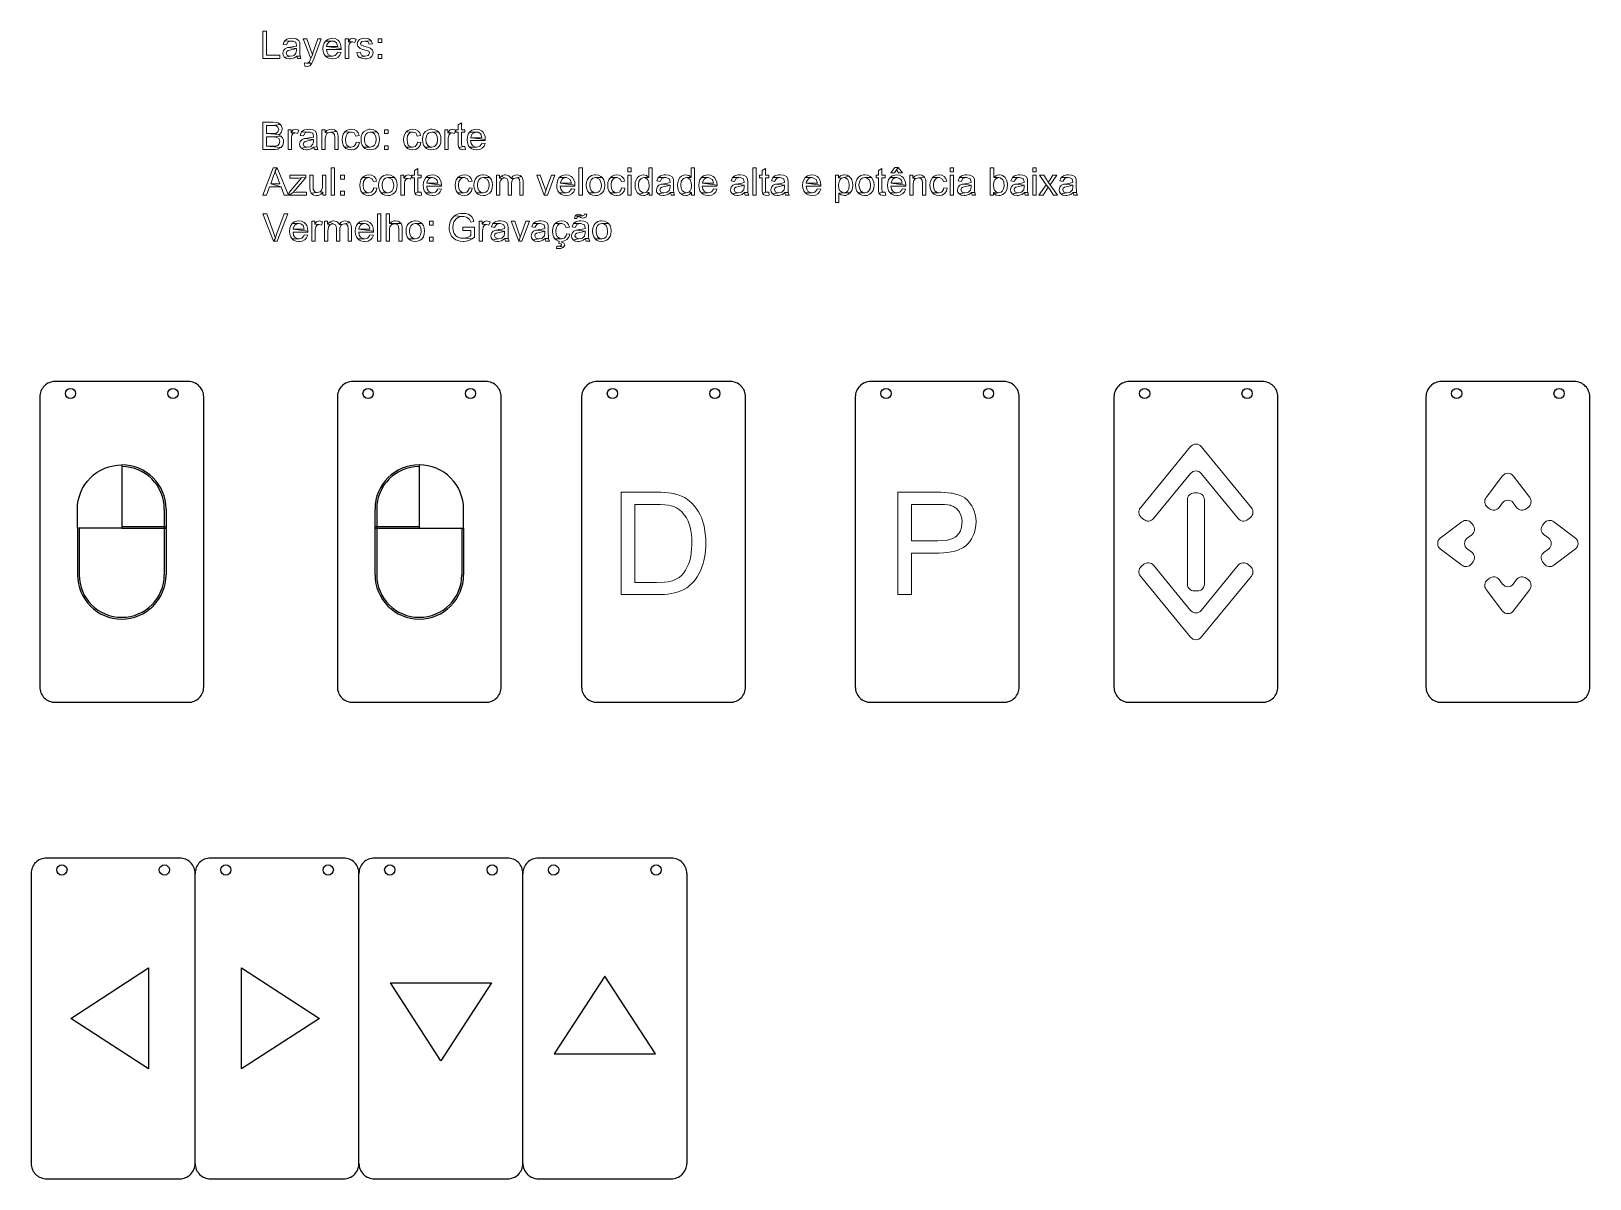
# Model space of a CAD drawing. Header units: millimetres. Extents: x 2658 to 3114, y 1237 to 1573.
import ezdxf

# ---------------------------------------------------------------- set-up
doc = ezdxf.new("R2010")
doc.units = ezdxf.units.MM

msp = doc.modelspace()

# ---------------------------------------------------------------- linework, layer by layer
at = {"color": 5}
for p, q in [((2696.51, 1432.78), (2696.51, 1413.54)), ((2697.01, 1432.78), (2697.01, 1413.54)), ((2758.2, 1432.78), (2758.2, 1413.54)), ((2758.7, 1432.78), (2758.7, 1413.54)), ((2671.06, 1427.16), (2671.06, 1413.54)), ((2671.56, 1427.16), (2671.56, 1413.54)), ((2684.04, 1427.66), (2697.01, 1427.66)), ((2684.04, 1427.16), (2697.01, 1427.16)), ((2758.2, 1427.66), (2771.18, 1427.66)), ((2758.2, 1427.16), (2771.18, 1427.16)), ((2783.65, 1427.16), (2783.65, 1413.54)), ((2784.15, 1427.16), (2784.15, 1413.54))]:
    msp.add_line(p, q, dxfattribs=at)
msp.add_line((2849.52, 1326.03), (2849.52, 1241.03))
at = {"color": 6, "lineweight": 0}
for points in [[(2726.45, 1572.82), (2725.38, 1572.82), (2725.38, 1564.81), (2730.38, 1564.81), (2730.38, 1565.77), (2726.45, 1565.77)], [(2733.97, 1570.74), (2733.42, 1570.72), (2732.65, 1570.55), (2732.42, 1570.44), (2731.78, 1569.96), (2733.82, 1569.93), (2734.25, 1569.89), (2734.95, 1569.59), (2735.01, 1569.53), (2735.22, 1568.74), (2735.22, 1568.49), (2735.14, 1568.47), (2734.44, 1568.3), (2733.46, 1568.17), (2733.4, 1568.15), (2732.59, 1568.02), (2735.22, 1567.72), (2735.22, 1567.36), (2735.2, 1567.15), (2735.05, 1566.39), (2734.99, 1566.28), (2734.42, 1565.71), (2734.2, 1565.62), (2733.4, 1565.45), (2731.7, 1565.15), (2732.29, 1564.81), (2733.16, 1564.69), (2733.44, 1564.71), (2734.25, 1564.88), (2734.59, 1565.03), (2735.29, 1565.54), (2736.26, 1565.54), (2736.22, 1566.15), (2736.2, 1567.26), (2736.2, 1568.55), (2736.2, 1568.66), (2736.16, 1569.47), (2735.86, 1570.13), (2735.16, 1570.57), (2734.84, 1570.66)], [(2738.22, 1570.61), (2737.18, 1570.61), (2739.37, 1564.81), (2739.86, 1565.92), (2739.69, 1566.47), (2739.43, 1567.26)], [(2742.47, 1570.61), (2741.49, 1570.61), (2740.26, 1567.24), (2740.09, 1566.73), (2739.86, 1565.92), (2739.37, 1564.81), (2739.28, 1564.58), (2738.99, 1563.84), (2738.67, 1563.54), (2738.14, 1563.43), (2739.73, 1563.41), (2739.92, 1563.81), (2740.28, 1564.73)], [(2745.68, 1570.74), (2745.11, 1570.7), (2744.36, 1570.42), (2743.75, 1569.93), (2745.7, 1569.93), (2746.27, 1569.85), (2746.91, 1569.38), (2747.08, 1569.13), (2747.29, 1568.28), (2744.04, 1568.28), (2748.31, 1567.72), (2748.25, 1568.57), (2748, 1569.34), (2747.59, 1569.96), (2747.23, 1570.27), (2746.51, 1570.64)], [(2750.4, 1570.61), (2749.5, 1570.61), (2749.5, 1564.81), (2750.5, 1564.81), (2750.5, 1567.85), (2750.5, 1568.19), (2750.65, 1569), (2751.01, 1569.53), (2751.61, 1569.72), (2750.4, 1569.74)], [(2751.65, 1570.74), (2751.01, 1570.55), (2750.91, 1570.47), (2750.4, 1569.74), (2751.61, 1569.72), (2752.31, 1569.51), (2752.65, 1570.42), (2752.42, 1570.55)], [(2755.14, 1570.74), (2755.11, 1570.74), (2754.31, 1570.64), (2753.67, 1570.34), (2753.2, 1569.81), (2753.01, 1569.08), (2753.22, 1568.3), (2753.24, 1568.28), (2753.86, 1567.75), (2754.39, 1567.55), (2755.35, 1567.28), (2755.67, 1567.19), (2756.37, 1566.94), (2756.64, 1566.43), (2756.33, 1565.77), (2756.16, 1565.66), (2755.33, 1565.49), (2753.61, 1565.15), (2753.73, 1565.07), (2754.41, 1564.79), (2755.33, 1564.69), (2755.77, 1564.71), (2756.54, 1564.94), (2756.79, 1565.05), (2757.37, 1565.6), (2757.45, 1565.75), (2757.66, 1566.51), (2757.66, 1566.6), (2757.43, 1567.36), (2757.41, 1567.36), (2756.77, 1567.87), (2756.28, 1568.06), (2755.33, 1568.34), (2755.22, 1568.36), (2754.46, 1568.6), (2754.07, 1568.85), (2753.97, 1569.19), (2754.24, 1569.72), (2754.37, 1569.79), (2755.22, 1569.93), (2757.11, 1570.02), (2757.05, 1570.1), (2756.35, 1570.55), (2756.01, 1570.66)], [(2760.21, 1570.61), (2759.09, 1570.61), (2759.09, 1569.49), (2760.21, 1569.49)], [(2732.59, 1568.02), (2731.89, 1567.68), (2731.38, 1567.13), (2731.19, 1566.34), (2731.27, 1565.81), (2731.7, 1565.15), (2733.4, 1565.45), (2733.27, 1565.47), (2732.52, 1565.73), (2732.23, 1566.39), (2732.38, 1566.85), (2732.76, 1567.17), (2732.78, 1567.17), (2733.61, 1567.36), (2734.54, 1567.53), (2735.22, 1567.72)], [(2731.78, 1569.96), (2731.65, 1569.76), (2731.36, 1568.96), (2732.31, 1568.83), (2732.38, 1569.04), (2732.8, 1569.7), (2732.97, 1569.79), (2733.82, 1569.93)], [(2743.75, 1569.93), (2743.32, 1569.34), (2743.07, 1568.57), (2742.98, 1567.66), (2743.07, 1566.85), (2743.3, 1566.09), (2743.72, 1565.47), (2745.74, 1565.49), (2745.21, 1565.58), (2744.53, 1566), (2744.17, 1566.6), (2744, 1567.47), (2748.31, 1567.47), (2748.31, 1567.72), (2744.04, 1568.28), (2744.15, 1568.83), (2744.57, 1569.49), (2744.91, 1569.74), (2745.7, 1569.93)], [(2747.27, 1566.68), (2747.15, 1566.39), (2746.68, 1565.79), (2746.55, 1565.71), (2745.74, 1565.49), (2743.72, 1565.47), (2744.17, 1565.11), (2744.89, 1564.79), (2745.74, 1564.69), (2745.87, 1564.69), (2746.72, 1564.83), (2747.4, 1565.17), (2747.42, 1565.2), (2747.95, 1565.79), (2748.29, 1566.56)], [(2753.82, 1566.7), (2752.84, 1566.56), (2753.12, 1565.75), (2753.61, 1565.15), (2755.33, 1565.49), (2754.99, 1565.51), (2754.29, 1565.81), (2754.14, 1565.94)], [(2757.11, 1570.02), (2755.22, 1569.93), (2755.35, 1569.93), (2756.11, 1569.68), (2756.47, 1569), (2757.43, 1569.13), (2757.41, 1569.28)], [(2760.21, 1565.94), (2759.09, 1565.94), (2759.09, 1564.81), (2760.21, 1564.81)], [(2736.26, 1565.54), (2735.29, 1565.54), (2735.5, 1564.81), (2736.52, 1564.81), (2736.26, 1565.51)], [(2737.58, 1563.52), (2737.69, 1562.58), (2738.33, 1562.48), (2738.35, 1562.48), (2739.13, 1562.69), (2739.2, 1562.75), (2739.73, 1563.41), (2738.14, 1563.43)], [(2728.38, 1546.15), (2725.38, 1546.15), (2725.38, 1538.16), (2728.44, 1538.16), (2728.95, 1538.16), (2729.72, 1538.29), (2729.87, 1538.33), (2730.59, 1538.7), (2730.7, 1538.76), (2726.45, 1539.1), (2726.45, 1541.84), (2728.3, 1541.84), (2730.68, 1542.05), (2729.91, 1542.41), (2730.21, 1542.58), (2726.45, 1542.8), (2726.45, 1545.22), (2728.04, 1545.22), (2730.53, 1545.43), (2729.87, 1545.92), (2729.29, 1546.09)], [(2730.53, 1545.43), (2728.04, 1545.22), (2728.55, 1545.2), (2729.25, 1545.09), (2729.8, 1544.69), (2730, 1543.99), (2729.78, 1543.29), (2729.19, 1542.88), (2729.06, 1542.86), (2728.17, 1542.8), (2726.45, 1542.8), (2730.21, 1542.58), (2730.76, 1543.14), (2730.85, 1543.31), (2731.04, 1544.11), (2731.02, 1544.39), (2730.72, 1545.18)], [(2733.63, 1543.94), (2732.74, 1543.94), (2732.74, 1538.16), (2733.71, 1538.16), (2733.71, 1541.18), (2733.74, 1541.54), (2733.88, 1542.33), (2734.25, 1542.88), (2734.84, 1543.07), (2733.63, 1543.07)], [(2734.88, 1544.07), (2734.25, 1543.88), (2734.14, 1543.8), (2733.63, 1543.07), (2734.84, 1543.07), (2735.54, 1542.86), (2735.88, 1543.77), (2735.65, 1543.9)], [(2736.73, 1543.29), (2736.6, 1543.09), (2736.31, 1542.29), (2737.26, 1542.16), (2737.33, 1542.39), (2737.75, 1543.03), (2737.92, 1543.12), (2738.77, 1543.26)], [(2738.92, 1544.07), (2738.39, 1544.05), (2737.6, 1543.88), (2737.37, 1543.77), (2736.73, 1543.29), (2738.77, 1543.26), (2739.22, 1543.24), (2739.9, 1542.95), (2739.96, 1542.88), (2740.18, 1542.1), (2740.18, 1541.84), (2740.09, 1541.8), (2739.39, 1541.65), (2738.41, 1541.5), (2738.35, 1541.48), (2737.54, 1541.35), (2740.18, 1541.05), (2740.18, 1540.71), (2740.18, 1540.48), (2740.01, 1539.72), (2739.94, 1539.61), (2739.37, 1539.04), (2739.18, 1538.95), (2738.35, 1538.8), (2736.65, 1538.5), (2737.24, 1538.14), (2738.11, 1538.02), (2738.41, 1538.04), (2739.2, 1538.21), (2739.54, 1538.38), (2740.26, 1538.87), (2741.22, 1538.89), (2741.17, 1539.5), (2741.15, 1540.59), (2741.15, 1541.88), (2741.15, 1541.99), (2741.11, 1542.8), (2740.81, 1543.48), (2740.13, 1543.9), (2739.79, 1544.01)], [(2743.58, 1543.94), (2742.68, 1543.94), (2742.68, 1538.16), (2743.66, 1538.16), (2743.66, 1541.33), (2743.79, 1542.27), (2744.13, 1542.84), (2744.43, 1543.03), (2743.58, 1543.14)], [(2745.4, 1544.07), (2744.83, 1544.01), (2744.13, 1543.71), (2743.58, 1543.14), (2744.43, 1543.03), (2745.21, 1543.22), (2747.04, 1543.39), (2747.02, 1543.41), (2746.38, 1543.9), (2746.23, 1543.94)], [(2747.04, 1543.39), (2745.21, 1543.22), (2745.89, 1543.05), (2746.3, 1542.58), (2746.32, 1542.52), (2746.4, 1541.67), (2746.4, 1538.16), (2747.4, 1538.16), (2747.4, 1541.71), (2747.38, 1541.88), (2747.34, 1542.67)], [(2749.36, 1543.37), (2748.91, 1542.67), (2748.89, 1542.65), (2748.68, 1541.9), (2748.59, 1541.03), (2748.68, 1540.18), (2748.91, 1539.42), (2749.31, 1538.8), (2751.23, 1538.82), (2750.69, 1538.91), (2750.06, 1539.35), (2749.97, 1539.46), (2749.7, 1540.12), (2749.61, 1541.05), (2749.61, 1541.25), (2749.74, 1542.12), (2750.08, 1542.75), (2750.48, 1543.09), (2751.27, 1543.26)], [(2751.23, 1544.07), (2750.63, 1544.01), (2749.87, 1543.73), (2749.36, 1543.37), (2751.27, 1543.26), (2751.37, 1543.26), (2752.12, 1542.99), (2752.25, 1542.86), (2752.59, 1542.1), (2753.54, 1542.24), (2753.29, 1543.01), (2752.78, 1543.6), (2752.78, 1543.6), (2752.1, 1543.97)], [(2756.84, 1544.07), (2756.47, 1544.07), (2755.69, 1543.86), (2755.01, 1543.43), (2754.88, 1543.33), (2754.46, 1542.71), (2754.2, 1541.97), (2754.12, 1541.05), (2754.2, 1540.16), (2754.46, 1539.4), (2754.86, 1538.8), (2756.84, 1538.82), (2756.26, 1538.93), (2755.6, 1539.4), (2755.54, 1539.48), (2755.22, 1540.14), (2755.11, 1541.05), (2755.14, 1541.22), (2755.26, 1542.1), (2755.6, 1542.71), (2756.05, 1543.07), (2756.84, 1543.26), (2758.79, 1543.31), (2758.39, 1543.65), (2757.66, 1543.97)], [(2758.79, 1543.31), (2756.84, 1543.26), (2757.39, 1543.18), (2758.05, 1542.71), (2758.11, 1542.65), (2758.43, 1541.99), (2758.54, 1541.08), (2758.54, 1540.88), (2758.39, 1540.01), (2758.05, 1539.4), (2757.6, 1539.01), (2756.84, 1538.82), (2754.86, 1538.8), (2755.26, 1538.46), (2755.99, 1538.14), (2756.84, 1538.02), (2757.47, 1538.1), (2758.24, 1538.38), (2758.71, 1538.72), (2759.22, 1539.38), (2759.26, 1539.48), (2759.47, 1540.2), (2759.53, 1541.14), (2759.47, 1541.93), (2759.22, 1542.69)], [(2762.08, 1543.94), (2760.96, 1543.94), (2760.96, 1542.84), (2762.08, 1542.84)], [(2767.36, 1543.37), (2766.91, 1542.67), (2766.91, 1542.65), (2766.68, 1541.9), (2766.59, 1541.03), (2766.68, 1540.18), (2766.91, 1539.42), (2767.31, 1538.8), (2769.23, 1538.82), (2768.69, 1538.91), (2768.06, 1539.35), (2767.97, 1539.46), (2767.7, 1540.12), (2767.61, 1541.05), (2767.61, 1541.25), (2767.74, 1542.12), (2768.08, 1542.75), (2768.48, 1543.09), (2769.27, 1543.26)], [(2769.23, 1544.07), (2768.63, 1544.01), (2767.87, 1543.73), (2767.36, 1543.37), (2769.27, 1543.26), (2769.37, 1543.26), (2770.12, 1542.99), (2770.25, 1542.86), (2770.59, 1542.1), (2771.54, 1542.24), (2771.29, 1543.01), (2770.78, 1543.6), (2770.78, 1543.6), (2770.1, 1543.97)], [(2774.84, 1544.07), (2774.47, 1544.07), (2773.69, 1543.86), (2773.01, 1543.43), (2772.88, 1543.33), (2772.46, 1542.71), (2772.2, 1541.97), (2772.12, 1541.05), (2772.2, 1540.16), (2772.46, 1539.4), (2772.86, 1538.8), (2774.84, 1538.82), (2774.26, 1538.93), (2773.6, 1539.4), (2773.54, 1539.48), (2773.22, 1540.14), (2773.11, 1541.05), (2773.14, 1541.22), (2773.26, 1542.1), (2773.6, 1542.71), (2774.05, 1543.07), (2774.84, 1543.26), (2776.79, 1543.31), (2776.39, 1543.65), (2775.66, 1543.97)], [(2776.79, 1543.31), (2774.84, 1543.26), (2775.39, 1543.18), (2776.05, 1542.71), (2776.11, 1542.65), (2776.43, 1541.99), (2776.54, 1541.08), (2776.54, 1540.88), (2776.39, 1540.01), (2776.05, 1539.4), (2775.6, 1539.01), (2774.84, 1538.82), (2772.86, 1538.8), (2773.26, 1538.46), (2773.99, 1538.14), (2774.84, 1538.02), (2775.47, 1538.1), (2776.24, 1538.38), (2776.71, 1538.72), (2777.22, 1539.38), (2777.26, 1539.48), (2777.47, 1540.2), (2777.53, 1541.14), (2777.47, 1541.93), (2777.22, 1542.69)], [(2779.57, 1543.94), (2778.68, 1543.94), (2778.68, 1538.16), (2779.66, 1538.16), (2779.66, 1541.18), (2779.68, 1541.54), (2779.83, 1542.33), (2780.19, 1542.88), (2780.76, 1543.07), (2779.57, 1543.07)], [(2780.83, 1544.07), (2780.19, 1543.88), (2780.08, 1543.8), (2779.57, 1543.07), (2780.76, 1543.07), (2781.49, 1542.86), (2781.83, 1543.77), (2781.59, 1543.9)], [(2783.57, 1545.98), (2782.59, 1545.39), (2782.59, 1543.94), (2781.87, 1543.94), (2781.87, 1543.18), (2782.59, 1543.18), (2782.59, 1539.84), (2782.59, 1539.4), (2782.72, 1538.7), (2784.12, 1538.99), (2783.78, 1539.06), (2783.61, 1539.25), (2783.57, 1539.8), (2783.57, 1543.18), (2784.55, 1543.18), (2784.55, 1543.94), (2783.57, 1543.94)], [(2785.93, 1543.26), (2785.52, 1542.67), (2785.27, 1541.9), (2785.18, 1541.01), (2785.27, 1540.18), (2785.5, 1539.42), (2785.93, 1538.8), (2787.95, 1538.82), (2787.42, 1538.91), (2786.74, 1539.33), (2786.37, 1539.93), (2786.2, 1540.8), (2790.52, 1540.8), (2790.52, 1541.05), (2786.25, 1541.61), (2786.35, 1542.16), (2786.76, 1542.82), (2787.12, 1543.07), (2787.9, 1543.26)], [(2787.88, 1544.07), (2787.31, 1544.03), (2786.57, 1543.77), (2785.93, 1543.26), (2787.9, 1543.26), (2788.48, 1543.18), (2789.12, 1542.71), (2789.29, 1542.46), (2789.5, 1541.61), (2786.25, 1541.61), (2790.52, 1541.05), (2790.45, 1541.93), (2790.2, 1542.67), (2789.8, 1543.29), (2789.41, 1543.63), (2788.71, 1543.97)], [(2730.68, 1542.05), (2728.3, 1541.84), (2728.72, 1541.84), (2729.46, 1541.71), (2730.1, 1541.25), (2730.1, 1541.25), (2730.34, 1540.48), (2730.17, 1539.8), (2729.76, 1539.35), (2729.15, 1539.14), (2728.44, 1539.1), (2726.45, 1539.1), (2730.7, 1538.76), (2731.19, 1539.44), (2731.29, 1539.65), (2731.42, 1540.48), (2731.38, 1540.97), (2731.04, 1541.69)], [(2737.54, 1541.35), (2736.84, 1541.03), (2736.33, 1540.46), (2736.14, 1539.69), (2736.22, 1539.16), (2736.65, 1538.5), (2738.35, 1538.8), (2738.22, 1538.8), (2737.5, 1539.06), (2737.18, 1539.72), (2737.33, 1540.18), (2737.71, 1540.5), (2737.73, 1540.5), (2738.56, 1540.69), (2739.5, 1540.86), (2740.18, 1541.05)], [(2741.22, 1538.89), (2740.26, 1538.87), (2740.45, 1538.16), (2741.47, 1538.16), (2741.24, 1538.84)], [(2752.67, 1540.27), (2752.59, 1539.84), (2752.18, 1539.18), (2751.99, 1539.04), (2751.23, 1538.82), (2749.31, 1538.8), (2749.7, 1538.48), (2750.4, 1538.14), (2751.23, 1538.02), (2751.33, 1538.04), (2752.16, 1538.19), (2752.84, 1538.59), (2752.95, 1538.7), (2753.39, 1539.33), (2753.65, 1540.16)], [(2762.08, 1539.27), (2760.96, 1539.27), (2760.96, 1538.16), (2762.08, 1538.16)], [(2770.67, 1540.27), (2770.59, 1539.84), (2770.18, 1539.18), (2770.01, 1539.04), (2769.23, 1538.82), (2767.31, 1538.8), (2767.7, 1538.48), (2768.4, 1538.14), (2769.23, 1538.02), (2769.33, 1538.04), (2770.16, 1538.19), (2770.84, 1538.59), (2770.95, 1538.7), (2771.39, 1539.33), (2771.65, 1540.16)], [(2784.55, 1539.04), (2784.12, 1538.99), (2782.72, 1538.7), (2783.12, 1538.25), (2783.14, 1538.23), (2783.95, 1538.08), (2784.7, 1538.16)], [(2789.48, 1540.01), (2789.35, 1539.74), (2788.88, 1539.12), (2788.75, 1539.04), (2787.95, 1538.82), (2785.93, 1538.8), (2786.37, 1538.44), (2787.1, 1538.12), (2787.95, 1538.02), (2788.07, 1538.04), (2788.92, 1538.16), (2789.6, 1538.53), (2789.63, 1538.53), (2790.16, 1539.12), (2790.5, 1539.91)], [(2729.57, 1532.79), (2728.42, 1532.79), (2725.36, 1524.78), (2726.47, 1524.78), (2727.36, 1527.2), (2730.7, 1527.2), (2727.66, 1528.07), (2728.53, 1530.41), (2728.78, 1531.13), (2728.98, 1531.94)], [(2729.57, 1532.79), (2728.98, 1531.94), (2729, 1531.87), (2729.21, 1531.15), (2729.53, 1530.28), (2730.38, 1528.07), (2727.66, 1528.07), (2730.7, 1527.2), (2731.63, 1524.78), (2732.84, 1524.78)], [(2737.99, 1529.92), (2736.73, 1529.81), (2733.03, 1525.58), (2733.03, 1524.78), (2734.25, 1525.58), (2734.86, 1526.24)], [(2737.99, 1530.58), (2733.25, 1530.58), (2733.25, 1529.77), (2735.63, 1529.77), (2735.86, 1529.77), (2736.73, 1529.81), (2737.99, 1529.92)], [(2740.09, 1530.58), (2739.11, 1530.58), (2739.11, 1526.99), (2739.11, 1526.88), (2739.18, 1526.07), (2739.47, 1525.35), (2741.3, 1525.5), (2740.56, 1525.71), (2740.15, 1526.33), (2740.13, 1526.46), (2740.09, 1527.37)], [(2743.81, 1530.58), (2742.83, 1530.58), (2742.83, 1527.48), (2742.81, 1527.09), (2742.68, 1526.35), (2742.66, 1526.33), (2742.13, 1525.73), (2742.09, 1525.71), (2742.94, 1525.63), (2742.94, 1524.78), (2743.81, 1524.78)], [(2745.34, 1524.78), (2745.34, 1532.79), (2746.32, 1532.79), (2746.32, 1524.78), (2745.34, 1524.78)], [(2749.23, 1530.58), (2748.1, 1530.58), (2748.1, 1529.45), (2749.23, 1529.45)], [(2754.5, 1529.98), (2754.05, 1529.3), (2754.03, 1529.28), (2753.82, 1528.52), (2753.73, 1527.65), (2753.82, 1526.8), (2754.05, 1526.03), (2754.46, 1525.44), (2756.37, 1525.46), (2755.84, 1525.54), (2755.2, 1525.99), (2755.11, 1526.07), (2754.84, 1526.75), (2754.75, 1527.69), (2754.75, 1527.86), (2754.88, 1528.75), (2755.22, 1529.37), (2755.62, 1529.71), (2756.41, 1529.9)], [(2756.37, 1530.71), (2755.77, 1530.64), (2754.99, 1530.37), (2754.5, 1529.98), (2756.41, 1529.9), (2756.52, 1529.9), (2757.26, 1529.6), (2757.39, 1529.47), (2757.73, 1528.73), (2758.68, 1528.88), (2758.43, 1529.64), (2757.92, 1530.24), (2757.92, 1530.24), (2757.24, 1530.58)], [(2761.98, 1530.71), (2761.62, 1530.68), (2760.83, 1530.49), (2760.15, 1530.07), (2760.02, 1529.94), (2759.6, 1529.35), (2759.34, 1528.6), (2759.26, 1527.69), (2759.34, 1526.8), (2759.6, 1526.03), (2760, 1525.44), (2761.98, 1525.46), (2761.4, 1525.56), (2760.75, 1526.01), (2760.68, 1526.09), (2760.36, 1526.77), (2760.26, 1527.69), (2760.28, 1527.84), (2760.41, 1528.71), (2760.75, 1529.35), (2761.19, 1529.71), (2761.98, 1529.9), (2763.93, 1529.92), (2763.53, 1530.26), (2762.81, 1530.6)], [(2763.93, 1529.92), (2761.98, 1529.9), (2762.53, 1529.79), (2763.19, 1529.35), (2763.23, 1529.28), (2763.57, 1528.6), (2763.68, 1527.71), (2763.68, 1527.52), (2763.53, 1526.65), (2763.19, 1526.01), (2762.74, 1525.65), (2761.98, 1525.46), (2760, 1525.44), (2760.41, 1525.1), (2761.13, 1524.76), (2761.98, 1524.65), (2762.62, 1524.71), (2763.38, 1525.01), (2763.85, 1525.35), (2764.36, 1526.01), (2764.4, 1526.12), (2764.61, 1526.84), (2764.68, 1527.75), (2764.61, 1528.56), (2764.36, 1529.3)], [(2766.7, 1530.58), (2765.82, 1530.58), (2765.82, 1524.78), (2766.8, 1524.78), (2766.8, 1527.82), (2766.82, 1528.16), (2766.97, 1528.96), (2767.33, 1529.49), (2767.91, 1529.69), (2766.7, 1529.71)], [(2767.95, 1530.71), (2767.33, 1530.51), (2767.21, 1530.41), (2766.7, 1529.71), (2767.91, 1529.69), (2768.63, 1529.47), (2768.97, 1530.39), (2768.74, 1530.51)], [(2770.71, 1532.6), (2769.74, 1532), (2769.74, 1530.58), (2769.01, 1530.58), (2769.01, 1529.81), (2769.74, 1529.81), (2769.74, 1526.48), (2769.74, 1526.01), (2769.84, 1525.33), (2771.27, 1525.63), (2770.93, 1525.69), (2770.76, 1525.88), (2770.71, 1526.41), (2770.71, 1529.81), (2771.69, 1529.81), (2771.69, 1530.58), (2770.71, 1530.58)], [(2773.07, 1529.9), (2772.67, 1529.28), (2772.41, 1528.54), (2772.33, 1527.62), (2772.39, 1526.82), (2772.65, 1526.05), (2773.07, 1525.44), (2775.09, 1525.46), (2774.56, 1525.54), (2773.88, 1525.97), (2773.52, 1526.56), (2773.35, 1527.43), (2777.66, 1527.43), (2777.66, 1527.69), (2773.39, 1528.24), (2773.5, 1528.79), (2773.9, 1529.45), (2774.26, 1529.71), (2775.05, 1529.9)], [(2775.03, 1530.71), (2774.45, 1530.66), (2773.71, 1530.39), (2773.07, 1529.9), (2775.05, 1529.9), (2775.62, 1529.79), (2776.26, 1529.32), (2776.43, 1529.09), (2776.62, 1528.24), (2773.39, 1528.24), (2777.66, 1527.69), (2777.6, 1528.54), (2777.34, 1529.3), (2776.94, 1529.92), (2776.56, 1530.24), (2775.86, 1530.6)], [(2782.44, 1529.98), (2781.98, 1529.3), (2781.98, 1529.28), (2781.74, 1528.52), (2781.68, 1527.65), (2781.74, 1526.8), (2781.98, 1526.03), (2782.4, 1525.44), (2784.29, 1525.46), (2783.78, 1525.54), (2783.12, 1525.99), (2783.06, 1526.07), (2782.76, 1526.75), (2782.68, 1527.69), (2782.68, 1527.86), (2782.8, 1528.75), (2783.14, 1529.37), (2783.57, 1529.71), (2784.36, 1529.9)], [(2784.31, 1530.71), (2783.7, 1530.64), (2782.93, 1530.37), (2782.44, 1529.98), (2784.36, 1529.9), (2784.44, 1529.9), (2785.18, 1529.6), (2785.31, 1529.47), (2785.67, 1528.73), (2786.63, 1528.88), (2786.35, 1529.64), (2785.84, 1530.24), (2785.84, 1530.24), (2785.16, 1530.58)], [(2789.9, 1530.71), (2789.54, 1530.68), (2788.75, 1530.49), (2788.07, 1530.07), (2787.95, 1529.94), (2787.52, 1529.35), (2787.27, 1528.6), (2787.18, 1527.69), (2787.27, 1526.8), (2787.52, 1526.03), (2787.95, 1525.44), (2789.9, 1525.46), (2789.33, 1525.56), (2788.69, 1526.01), (2788.61, 1526.09), (2788.31, 1526.77), (2788.2, 1527.69), (2788.2, 1527.84), (2788.33, 1528.71), (2788.69, 1529.35), (2789.12, 1529.71), (2789.9, 1529.9), (2791.86, 1529.92), (2791.45, 1530.26), (2790.73, 1530.6)], [(2791.86, 1529.92), (2789.9, 1529.9), (2790.45, 1529.79), (2791.11, 1529.35), (2791.18, 1529.28), (2791.5, 1528.6), (2791.6, 1527.71), (2791.6, 1527.52), (2791.45, 1526.65), (2791.11, 1526.01), (2790.67, 1525.65), (2789.9, 1525.46), (2787.95, 1525.44), (2788.35, 1525.1), (2789.05, 1524.76), (2789.9, 1524.65), (2790.54, 1524.71), (2791.3, 1525.01), (2791.79, 1525.35), (2792.28, 1526.01), (2792.32, 1526.12), (2792.54, 1526.84), (2792.62, 1527.75), (2792.54, 1528.56), (2792.28, 1529.3)], [(2794.64, 1530.58), (2793.77, 1530.58), (2793.77, 1524.78), (2794.75, 1524.78), (2794.75, 1527.79), (2794.77, 1528.26), (2794.9, 1529.01), (2794.92, 1529.01), (2795.41, 1529.64), (2794.64, 1529.77)], [(2795.21, 1530.34), (2794.64, 1529.77), (2795.41, 1529.64), (2796.17, 1529.86)], [(2796.41, 1530.71), (2796.13, 1530.68), (2795.36, 1530.45), (2795.21, 1530.34), (2796.17, 1529.86), (2796.28, 1529.86), (2796.96, 1529.54), (2797.04, 1529.39), (2797.21, 1528.54), (2797.21, 1524.78), (2798.19, 1524.78), (2798.19, 1528.16), (2798.25, 1528.81), (2798.59, 1529.45), (2798.83, 1529.64), (2798.04, 1529.69), (2797.98, 1529.83), (2797.45, 1530.43), (2797.23, 1530.56)], [(2799.83, 1530.71), (2799.3, 1530.64), (2798.62, 1530.3), (2798.04, 1529.69), (2798.83, 1529.64), (2799.61, 1529.86), (2801.14, 1530.24), (2800.68, 1530.56)], [(2801.14, 1530.24), (2799.61, 1529.86), (2800.19, 1529.71), (2800.55, 1529.28), (2800.55, 1529.26), (2800.63, 1528.43), (2800.63, 1524.78), (2801.61, 1524.78), (2801.61, 1528.75), (2801.51, 1529.6)], [(2806.61, 1530.58), (2805.59, 1530.58), (2807.77, 1524.78), (2808.22, 1525.95), (2808.11, 1526.31), (2807.86, 1527.11)], [(2810.88, 1530.58), (2809.88, 1530.58), (2808.58, 1527.03), (2808.48, 1526.69), (2808.22, 1525.95), (2807.77, 1524.78), (2808.69, 1524.78)], [(2812.17, 1529.9), (2811.77, 1529.28), (2811.51, 1528.54), (2811.43, 1527.62), (2811.49, 1526.82), (2811.75, 1526.05), (2812.17, 1525.44), (2814.19, 1525.46), (2813.66, 1525.54), (2812.98, 1525.97), (2812.62, 1526.56), (2812.45, 1527.43), (2816.76, 1527.43), (2816.76, 1527.69), (2812.49, 1528.24), (2812.6, 1528.79), (2813, 1529.45), (2813.36, 1529.71), (2814.15, 1529.9)], [(2814.13, 1530.71), (2813.55, 1530.66), (2812.81, 1530.39), (2812.17, 1529.9), (2814.15, 1529.9), (2814.72, 1529.79), (2815.36, 1529.32), (2815.51, 1529.09), (2815.72, 1528.24), (2812.49, 1528.24), (2816.76, 1527.69), (2816.7, 1528.54), (2816.44, 1529.3), (2816.02, 1529.92), (2815.66, 1530.24), (2814.96, 1530.6)], [(2817.95, 1524.78), (2817.95, 1532.79), (2818.93, 1532.79), (2818.93, 1524.78), (2817.95, 1524.78)], [(2822.8, 1530.71), (2822.44, 1530.68), (2821.65, 1530.49), (2820.97, 1530.07), (2820.84, 1529.94), (2820.42, 1529.35), (2820.16, 1528.6), (2820.08, 1527.69), (2820.16, 1526.8), (2820.42, 1526.03), (2820.84, 1525.44), (2822.8, 1525.46), (2822.22, 1525.56), (2821.57, 1526.01), (2821.5, 1526.09), (2821.18, 1526.77), (2821.1, 1527.69), (2821.1, 1527.84), (2821.23, 1528.71), (2821.57, 1529.35), (2822.01, 1529.71), (2822.8, 1529.9), (2824.75, 1529.92), (2824.35, 1530.26), (2823.63, 1530.6)], [(2824.75, 1529.92), (2822.8, 1529.9), (2823.35, 1529.79), (2824.01, 1529.35), (2824.07, 1529.28), (2824.39, 1528.6), (2824.5, 1527.71), (2824.5, 1527.52), (2824.35, 1526.65), (2824.01, 1526.01), (2823.56, 1525.65), (2822.8, 1525.46), (2820.84, 1525.44), (2821.25, 1525.1), (2821.95, 1524.76), (2822.8, 1524.65), (2823.44, 1524.71), (2824.2, 1525.01), (2824.67, 1525.35), (2825.18, 1526.01), (2825.22, 1526.12), (2825.43, 1526.84), (2825.5, 1527.75), (2825.43, 1528.56), (2825.18, 1529.3)], [(2827.13, 1529.98), (2826.67, 1529.3), (2826.67, 1529.28), (2826.43, 1528.52), (2826.35, 1527.65), (2826.43, 1526.8), (2826.67, 1526.03), (2827.09, 1525.44), (2828.98, 1525.46), (2828.45, 1525.54), (2827.81, 1525.99), (2827.75, 1526.07), (2827.45, 1526.75), (2827.37, 1527.69), (2827.37, 1527.86), (2827.5, 1528.75), (2827.84, 1529.37), (2828.24, 1529.71), (2829.03, 1529.9)], [(2829, 1530.71), (2828.39, 1530.64), (2827.62, 1530.37), (2827.13, 1529.98), (2829.03, 1529.9), (2829.13, 1529.9), (2829.88, 1529.6), (2830, 1529.47), (2830.36, 1528.73), (2831.3, 1528.88), (2831.04, 1529.64), (2830.53, 1530.24), (2830.53, 1530.24), (2829.85, 1530.58)], [(2833.23, 1532.79), (2832.26, 1532.79), (2832.26, 1531.64), (2833.23, 1531.64)], [(2833.23, 1530.58), (2832.26, 1530.58), (2832.26, 1524.78), (2833.23, 1524.78)], [(2836.82, 1530.71), (2836.27, 1530.64), (2835.53, 1530.32), (2835.1, 1529.96), (2834.66, 1529.24), (2834.44, 1528.52), (2834.36, 1527.67), (2834.44, 1526.86), (2834.7, 1526.09), (2835, 1525.58), (2835.59, 1525.03), (2836.95, 1525.46), (2836.51, 1525.52), (2835.85, 1526.01), (2835.78, 1526.09), (2835.49, 1526.75), (2835.38, 1527.67), (2835.38, 1527.84), (2835.51, 1528.73), (2835.83, 1529.37), (2836.17, 1529.66), (2836.91, 1529.9), (2838.42, 1529.92), (2838.38, 1529.96), (2837.74, 1530.49), (2837.63, 1530.56)], [(2839.4, 1532.79), (2838.42, 1532.79), (2838.42, 1529.92), (2836.91, 1529.9), (2837.38, 1529.81), (2838.04, 1529.35), (2838.12, 1529.22), (2838.4, 1528.52), (2838.5, 1527.58), (2838.5, 1527.52), (2838.38, 1526.63), (2838.06, 1525.99), (2837.7, 1525.67), (2838.48, 1525.52), (2838.48, 1524.78), (2839.4, 1524.78)], [(2841.2, 1529.92), (2841.07, 1529.73), (2840.78, 1528.92), (2841.73, 1528.79), (2841.8, 1529.01), (2842.22, 1529.64), (2842.39, 1529.75), (2843.24, 1529.9)], [(2843.39, 1530.71), (2842.84, 1530.68), (2842.07, 1530.51), (2841.84, 1530.41), (2841.2, 1529.92), (2843.24, 1529.9), (2843.67, 1529.86), (2844.37, 1529.56), (2844.41, 1529.49), (2844.64, 1528.71), (2844.62, 1528.45), (2844.56, 1528.43), (2843.86, 1528.26), (2842.88, 1528.11), (2842.82, 1528.11), (2842.01, 1527.96), (2844.62, 1527.69), (2844.62, 1527.33), (2844.62, 1527.11), (2844.47, 1526.35), (2844.41, 1526.24), (2843.82, 1525.67), (2843.62, 1525.58), (2842.82, 1525.41), (2841.12, 1525.12), (2841.71, 1524.78), (2842.58, 1524.65), (2842.86, 1524.67), (2843.67, 1524.84), (2844.01, 1524.99), (2844.71, 1525.5), (2845.69, 1525.5), (2845.64, 1526.12), (2845.62, 1527.2), (2845.62, 1528.52), (2845.62, 1528.62), (2845.58, 1529.43), (2845.26, 1530.09), (2844.58, 1530.54), (2844.26, 1530.62)], [(2849.23, 1530.71), (2848.7, 1530.64), (2847.94, 1530.32), (2847.51, 1529.96), (2847.09, 1529.24), (2846.88, 1528.52), (2846.79, 1527.67), (2846.88, 1526.86), (2847.11, 1526.09), (2847.43, 1525.58), (2848, 1525.03), (2849.38, 1525.46), (2848.94, 1525.52), (2848.26, 1526.01), (2848.19, 1526.09), (2847.9, 1526.75), (2847.79, 1527.67), (2847.81, 1527.84), (2847.92, 1528.73), (2848.24, 1529.37), (2848.58, 1529.66), (2849.34, 1529.9), (2850.83, 1529.92), (2850.81, 1529.96), (2850.17, 1530.49), (2850.04, 1530.56)], [(2851.81, 1532.79), (2850.83, 1532.79), (2850.83, 1529.92), (2849.34, 1529.9), (2849.81, 1529.81), (2850.47, 1529.35), (2850.55, 1529.22), (2850.83, 1528.52), (2850.91, 1527.58), (2850.91, 1527.52), (2850.81, 1526.63), (2850.47, 1525.99), (2850.13, 1525.67), (2850.89, 1525.52), (2850.89, 1524.78), (2851.81, 1524.78)], [(2853.78, 1529.9), (2853.36, 1529.28), (2853.1, 1528.54), (2853.04, 1527.62), (2853.1, 1526.82), (2853.36, 1526.05), (2853.78, 1525.44), (2855.8, 1525.46), (2855.25, 1525.54), (2854.59, 1525.97), (2854.21, 1526.56), (2854.04, 1527.43), (2858.35, 1527.43), (2858.37, 1527.69), (2854.1, 1528.24), (2854.21, 1528.79), (2854.61, 1529.45), (2854.95, 1529.71), (2855.74, 1529.9)], [(2855.74, 1530.71), (2855.16, 1530.66), (2854.4, 1530.39), (2853.78, 1529.9), (2855.74, 1529.9), (2856.31, 1529.79), (2856.97, 1529.32), (2857.12, 1529.09), (2857.33, 1528.24), (2854.1, 1528.24), (2858.37, 1527.69), (2858.29, 1528.54), (2858.05, 1529.3), (2857.63, 1529.92), (2857.27, 1530.24), (2856.57, 1530.6)], [(2862.94, 1529.92), (2862.79, 1529.73), (2862.5, 1528.92), (2863.47, 1528.79), (2863.54, 1529.01), (2863.96, 1529.64), (2864.13, 1529.75), (2864.98, 1529.9)], [(2865.11, 1530.71), (2864.58, 1530.68), (2863.81, 1530.51), (2863.56, 1530.41), (2862.94, 1529.92), (2864.98, 1529.9), (2865.41, 1529.86), (2866.09, 1529.56), (2866.15, 1529.49), (2866.36, 1528.71), (2866.36, 1528.45), (2866.3, 1528.43), (2865.6, 1528.26), (2864.62, 1528.11), (2864.56, 1528.11), (2863.75, 1527.96), (2866.36, 1527.69), (2866.36, 1527.33), (2866.36, 1527.11), (2866.21, 1526.35), (2866.15, 1526.24), (2865.56, 1525.67), (2865.36, 1525.58), (2864.56, 1525.41), (2862.86, 1525.12), (2863.45, 1524.78), (2864.32, 1524.65), (2864.6, 1524.67), (2865.41, 1524.84), (2865.75, 1524.99), (2866.45, 1525.5), (2867.43, 1525.5), (2867.38, 1526.12), (2867.36, 1527.2), (2867.36, 1528.52), (2867.36, 1528.62), (2867.32, 1529.43), (2867, 1530.09), (2866.32, 1530.54), (2866, 1530.62)], [(2868.85, 1524.78), (2868.85, 1532.79), (2869.85, 1532.79), (2869.85, 1524.78), (2868.85, 1524.78)], [(2872.53, 1532.6), (2871.55, 1532), (2871.55, 1530.58), (2870.83, 1530.58), (2870.83, 1529.81), (2871.55, 1529.81), (2871.55, 1526.48), (2871.55, 1526.01), (2871.65, 1525.33), (2873.08, 1525.63), (2872.74, 1525.69), (2872.57, 1525.88), (2872.53, 1526.41), (2872.53, 1529.81), (2873.5, 1529.81), (2873.5, 1530.58), (2872.53, 1530.58)], [(2874.74, 1529.92), (2874.59, 1529.73), (2874.31, 1528.92), (2875.27, 1528.79), (2875.33, 1529.01), (2875.76, 1529.64), (2875.93, 1529.75), (2876.78, 1529.9)], [(2876.9, 1530.71), (2876.37, 1530.68), (2875.61, 1530.51), (2875.35, 1530.41), (2874.74, 1529.92), (2876.78, 1529.9), (2877.2, 1529.86), (2877.88, 1529.56), (2877.94, 1529.49), (2878.16, 1528.71), (2878.16, 1528.45), (2878.09, 1528.43), (2877.39, 1528.26), (2876.41, 1528.11), (2876.35, 1528.11), (2875.54, 1527.96), (2878.16, 1527.69), (2878.16, 1527.33), (2878.16, 1527.11), (2878.01, 1526.35), (2877.94, 1526.24), (2877.35, 1525.67), (2877.16, 1525.58), (2876.35, 1525.41), (2874.65, 1525.12), (2875.25, 1524.78), (2876.12, 1524.65), (2876.39, 1524.67), (2877.2, 1524.84), (2877.54, 1524.99), (2878.24, 1525.5), (2879.22, 1525.5), (2879.18, 1526.12), (2879.16, 1527.2), (2879.16, 1528.52), (2879.16, 1528.62), (2879.11, 1529.43), (2878.79, 1530.09), (2878.11, 1530.54), (2877.8, 1530.62)], [(2884.21, 1529.9), (2883.79, 1529.28), (2883.53, 1528.54), (2883.45, 1527.62), (2883.53, 1526.82), (2883.77, 1526.05), (2884.19, 1525.44), (2886.21, 1525.46), (2885.68, 1525.54), (2885, 1525.97), (2884.64, 1526.56), (2884.47, 1527.43), (2888.78, 1527.43), (2888.78, 1527.69), (2884.51, 1528.24), (2884.62, 1528.79), (2885.04, 1529.45), (2885.38, 1529.71), (2886.17, 1529.9)], [(2886.15, 1530.71), (2885.57, 1530.66), (2884.83, 1530.39), (2884.21, 1529.9), (2886.17, 1529.9), (2886.74, 1529.79), (2887.38, 1529.32), (2887.55, 1529.09), (2887.76, 1528.24), (2884.51, 1528.24), (2888.78, 1527.69), (2888.72, 1528.54), (2888.46, 1529.3), (2888.06, 1529.92), (2887.68, 1530.24), (2886.98, 1530.6)], [(2893.99, 1530.58), (2893.1, 1530.58), (2893.1, 1522.57), (2894.07, 1522.57), (2894.07, 1525.37), (2897.35, 1525.41), (2895.52, 1525.46), (2895.09, 1525.52), (2894.44, 1525.99), (2894.37, 1526.05), (2894.07, 1526.73), (2893.99, 1527.65), (2893.99, 1527.86), (2894.12, 1528.71), (2894.46, 1529.35), (2894.84, 1529.71), (2893.99, 1529.81)], [(2895.67, 1530.71), (2895.48, 1530.71), (2894.69, 1530.49), (2894.58, 1530.41), (2893.99, 1529.81), (2894.84, 1529.71), (2895.58, 1529.94), (2896.96, 1530.32), (2896.5, 1530.58)], [(2896.96, 1530.32), (2895.58, 1529.94), (2896.01, 1529.86), (2896.67, 1529.39), (2896.71, 1529.3), (2897.01, 1528.64), (2897.11, 1527.73), (2897.11, 1527.52), (2896.99, 1526.65), (2896.65, 1526.01), (2896.28, 1525.67), (2895.52, 1525.46), (2897.35, 1525.41), (2897.81, 1526.12), (2898.05, 1526.86), (2898.11, 1527.73), (2898.05, 1528.47), (2897.84, 1529.24), (2897.54, 1529.77)], [(2901.66, 1530.71), (2901.3, 1530.68), (2900.51, 1530.49), (2899.83, 1530.07), (2899.71, 1529.94), (2899.28, 1529.35), (2899.03, 1528.6), (2898.94, 1527.69), (2899.03, 1526.8), (2899.26, 1526.03), (2899.68, 1525.44), (2901.66, 1525.46), (2901.09, 1525.56), (2900.43, 1526.01), (2900.36, 1526.09), (2900.05, 1526.77), (2899.94, 1527.69), (2899.94, 1527.84), (2900.09, 1528.71), (2900.43, 1529.35), (2900.87, 1529.71), (2901.66, 1529.9), (2903.62, 1529.92), (2903.21, 1530.26), (2902.49, 1530.6)], [(2903.62, 1529.92), (2901.66, 1529.9), (2902.21, 1529.79), (2902.87, 1529.35), (2902.91, 1529.28), (2903.25, 1528.6), (2903.36, 1527.71), (2903.36, 1527.52), (2903.21, 1526.65), (2902.87, 1526.01), (2902.43, 1525.65), (2901.66, 1525.46), (2899.68, 1525.44), (2900.09, 1525.1), (2900.81, 1524.76), (2901.66, 1524.65), (2902.3, 1524.71), (2903.06, 1525.01), (2903.53, 1525.35), (2904.04, 1526.01), (2904.08, 1526.12), (2904.3, 1526.84), (2904.36, 1527.75), (2904.3, 1528.56), (2904.04, 1529.3)], [(2906.68, 1532.6), (2905.7, 1532), (2905.7, 1530.58), (2904.98, 1530.58), (2904.98, 1529.81), (2905.7, 1529.81), (2905.7, 1526.48), (2905.7, 1526.01), (2905.8, 1525.33), (2907.23, 1525.63), (2906.89, 1525.69), (2906.72, 1525.88), (2906.68, 1526.41), (2906.68, 1529.81), (2907.65, 1529.81), (2907.65, 1530.58), (2906.68, 1530.58)], [(2909.03, 1529.9), (2908.63, 1529.28), (2908.38, 1528.54), (2908.29, 1527.62), (2908.35, 1526.82), (2908.61, 1526.05), (2909.03, 1525.44), (2911.05, 1525.46), (2910.52, 1525.54), (2909.84, 1525.97), (2909.48, 1526.56), (2909.31, 1527.43), (2913.62, 1527.43), (2913.62, 1527.69), (2909.35, 1528.24), (2909.46, 1528.79), (2909.86, 1529.45), (2910.22, 1529.71), (2911.01, 1529.9)], [(2910.99, 1530.71), (2910.42, 1530.66), (2909.67, 1530.39), (2909.03, 1529.9), (2911.01, 1529.9), (2911.58, 1529.79), (2912.22, 1529.32), (2912.39, 1529.09), (2912.58, 1528.24), (2909.35, 1528.24), (2913.62, 1527.69), (2913.56, 1528.54), (2913.31, 1529.3), (2912.9, 1529.92), (2912.52, 1530.24), (2911.82, 1530.6)], [(2911.46, 1532.83), (2910.42, 1532.83), (2909.23, 1531.3), (2910.35, 1531.3), (2910.97, 1532.21)], [(2911.46, 1532.83), (2910.97, 1532.21), (2911.56, 1531.3), (2912.69, 1531.3)], [(2915.71, 1530.58), (2914.84, 1530.58), (2914.84, 1524.78), (2915.81, 1524.78), (2915.81, 1527.94), (2915.92, 1528.88), (2916.26, 1529.45), (2916.56, 1529.66), (2915.71, 1529.75)], [(2917.56, 1530.71), (2916.96, 1530.64), (2916.26, 1530.32), (2915.71, 1529.75), (2916.56, 1529.66), (2917.34, 1529.86), (2919.17, 1530.03), (2919.17, 1530.03), (2918.51, 1530.51), (2918.39, 1530.58)], [(2919.17, 1530.03), (2917.34, 1529.86), (2918.05, 1529.69), (2918.43, 1529.2), (2918.45, 1529.15), (2918.56, 1528.3), (2918.56, 1524.78), (2919.53, 1524.78), (2919.53, 1528.35), (2919.53, 1528.52), (2919.49, 1529.3)], [(2921.51, 1529.98), (2921.04, 1529.3), (2921.04, 1529.28), (2920.81, 1528.52), (2920.74, 1527.65), (2920.81, 1526.8), (2921.06, 1526.03), (2921.47, 1525.44), (2923.36, 1525.46), (2922.85, 1525.54), (2922.19, 1525.99), (2922.13, 1526.07), (2921.85, 1526.75), (2921.74, 1527.69), (2921.74, 1527.86), (2921.89, 1528.75), (2922.21, 1529.37), (2922.64, 1529.71), (2923.42, 1529.9)], [(2923.38, 1530.71), (2922.76, 1530.64), (2922, 1530.37), (2921.51, 1529.98), (2923.42, 1529.9), (2923.51, 1529.9), (2924.25, 1529.6), (2924.38, 1529.47), (2924.74, 1528.73), (2925.7, 1528.88), (2925.42, 1529.64), (2924.93, 1530.24), (2924.91, 1530.24), (2924.23, 1530.58)], [(2927.61, 1532.79), (2926.63, 1532.79), (2926.63, 1531.64), (2927.61, 1531.64)], [(2927.61, 1530.58), (2926.63, 1530.58), (2926.63, 1524.78), (2927.61, 1524.78)], [(2929.37, 1529.92), (2929.24, 1529.73), (2928.95, 1528.92), (2929.9, 1528.79), (2929.97, 1529.01), (2930.39, 1529.64), (2930.56, 1529.75), (2931.41, 1529.9)], [(2931.56, 1530.71), (2931.01, 1530.68), (2930.24, 1530.51), (2930.01, 1530.41), (2929.37, 1529.92), (2931.41, 1529.9), (2931.84, 1529.86), (2932.54, 1529.56), (2932.58, 1529.49), (2932.81, 1528.71), (2932.79, 1528.45), (2932.73, 1528.43), (2932.03, 1528.26), (2931.05, 1528.11), (2930.99, 1528.11), (2930.18, 1527.96), (2932.79, 1527.69), (2932.79, 1527.33), (2932.79, 1527.11), (2932.64, 1526.35), (2932.58, 1526.24), (2931.99, 1525.67), (2931.79, 1525.58), (2930.99, 1525.41), (2929.29, 1525.12), (2929.88, 1524.78), (2930.75, 1524.65), (2931.03, 1524.67), (2931.84, 1524.84), (2932.18, 1524.99), (2932.88, 1525.5), (2933.86, 1525.5), (2933.81, 1526.12), (2933.79, 1527.2), (2933.79, 1528.52), (2933.79, 1528.62), (2933.75, 1529.43), (2933.43, 1530.09), (2932.75, 1530.54), (2932.43, 1530.62)], [(2939.4, 1532.79), (2938.4, 1532.79), (2938.4, 1524.78), (2939.32, 1524.78), (2939.32, 1525.5), (2940.17, 1525.63), (2939.59, 1526.22), (2939.4, 1526.77), (2939.32, 1527.73), (2939.32, 1527.82), (2939.44, 1528.69), (2939.78, 1529.35), (2940.15, 1529.69), (2940.89, 1529.9), (2939.4, 1529.92)], [(2940.97, 1530.71), (2940.76, 1530.71), (2940.02, 1530.47), (2939.4, 1529.92), (2940.89, 1529.9), (2941.34, 1529.83), (2941.99, 1529.37), (2942.04, 1529.28), (2942.33, 1528.6), (2942.44, 1527.69), (2942.42, 1527.54), (2942.29, 1526.65), (2941.95, 1526.01), (2941.59, 1525.67), (2940.85, 1525.46), (2939.51, 1525.27), (2940.15, 1524.8), (2940.93, 1524.65), (2941.31, 1524.67), (2942.06, 1524.95), (2942.7, 1525.46), (2942.72, 1525.48), (2943.12, 1526.09), (2943.35, 1526.86), (2943.44, 1527.77), (2943.42, 1528.13), (2943.27, 1528.94), (2943.18, 1529.18), (2942.78, 1529.9), (2942.67, 1530.03), (2941.99, 1530.49), (2941.8, 1530.58)], [(2944.91, 1529.92), (2944.76, 1529.73), (2944.46, 1528.92), (2945.42, 1528.79), (2945.5, 1529.01), (2945.93, 1529.64), (2946.08, 1529.75), (2946.95, 1529.9)], [(2947.07, 1530.71), (2946.54, 1530.68), (2945.76, 1530.51), (2945.52, 1530.41), (2944.91, 1529.92), (2946.95, 1529.9), (2947.37, 1529.86), (2948.05, 1529.56), (2948.12, 1529.49), (2948.33, 1528.71), (2948.33, 1528.45), (2948.24, 1528.43), (2947.54, 1528.26), (2946.59, 1528.11), (2946.52, 1528.11), (2945.71, 1527.96), (2948.33, 1527.69), (2948.33, 1527.33), (2948.33, 1527.11), (2948.18, 1526.35), (2948.12, 1526.24), (2947.52, 1525.67), (2947.33, 1525.58), (2946.52, 1525.41), (2944.8, 1525.12), (2945.4, 1524.78), (2946.27, 1524.65), (2946.56, 1524.67), (2947.37, 1524.84), (2947.69, 1524.99), (2948.41, 1525.5), (2949.39, 1525.5), (2949.33, 1526.12), (2949.33, 1527.2), (2949.33, 1528.52), (2949.33, 1528.62), (2949.26, 1529.43), (2948.97, 1530.09), (2948.29, 1530.54), (2947.97, 1530.62)], [(2951.83, 1532.79), (2950.86, 1532.79), (2950.86, 1531.64), (2951.83, 1531.64)], [(2951.83, 1530.58), (2950.86, 1530.58), (2950.86, 1524.78), (2951.83, 1524.78)], [(2954.04, 1530.58), (2952.83, 1530.58), (2954.79, 1527.79), (2955.38, 1527.07), (2955.7, 1526.58), (2956.89, 1524.78), (2958.08, 1524.78), (2955.94, 1527.84), (2955.34, 1528.56), (2954.94, 1529.22)], [(2957.93, 1530.58), (2956.76, 1530.58), (2955.79, 1529.2), (2955.34, 1528.56), (2955.94, 1527.84)], [(2959.17, 1529.92), (2959.04, 1529.73), (2958.74, 1528.92), (2959.7, 1528.79), (2959.76, 1529.01), (2960.19, 1529.64), (2960.36, 1529.75), (2961.21, 1529.9)], [(2961.35, 1530.71), (2960.82, 1530.68), (2960.04, 1530.51), (2959.8, 1530.41), (2959.17, 1529.92), (2961.21, 1529.9), (2961.65, 1529.86), (2962.33, 1529.56), (2962.4, 1529.49), (2962.61, 1528.71), (2962.61, 1528.45), (2962.52, 1528.43), (2961.82, 1528.26), (2960.84, 1528.11), (2960.78, 1528.11), (2959.97, 1527.96), (2962.61, 1527.69), (2962.61, 1527.33), (2962.61, 1527.11), (2962.44, 1526.35), (2962.37, 1526.24), (2961.8, 1525.67), (2961.61, 1525.58), (2960.78, 1525.41), (2959.08, 1525.12), (2959.68, 1524.78), (2960.55, 1524.65), (2960.84, 1524.67), (2961.63, 1524.84), (2961.97, 1524.99), (2962.69, 1525.5), (2963.65, 1525.5), (2963.61, 1526.12), (2963.59, 1527.2), (2963.59, 1528.52), (2963.59, 1528.62), (2963.54, 1529.43), (2963.25, 1530.09), (2962.57, 1530.54), (2962.23, 1530.62)], [(2738.16, 1525.63), (2735.48, 1525.63), (2735.1, 1525.63), (2734.25, 1525.58), (2733.03, 1524.78), (2738.16, 1524.78)], [(2742.09, 1525.71), (2741.3, 1525.5), (2739.47, 1525.35), (2739.5, 1525.33), (2740.13, 1524.84), (2740.28, 1524.8), (2741.09, 1524.65), (2741.66, 1524.71), (2742.36, 1525.03), (2742.94, 1525.63)], [(2749.23, 1525.9), (2748.1, 1525.9), (2748.1, 1524.78), (2749.23, 1524.78)], [(2757.81, 1526.9), (2757.73, 1526.46), (2757.32, 1525.82), (2757.13, 1525.67), (2756.37, 1525.46), (2754.46, 1525.44), (2754.84, 1525.1), (2755.54, 1524.76), (2756.37, 1524.65), (2756.47, 1524.65), (2757.3, 1524.8), (2757.98, 1525.22), (2758.09, 1525.31), (2758.54, 1525.97), (2758.79, 1526.77)], [(2771.69, 1525.67), (2771.27, 1525.63), (2769.84, 1525.33), (2770.27, 1524.88), (2770.29, 1524.86), (2771.1, 1524.71), (2771.84, 1524.8)], [(2776.62, 1526.65), (2776.49, 1526.35), (2776, 1525.73), (2775.88, 1525.65), (2775.09, 1525.46), (2773.07, 1525.44), (2773.52, 1525.07), (2774.22, 1524.76), (2775.09, 1524.65), (2775.22, 1524.65), (2776.07, 1524.8), (2776.75, 1525.14), (2776.77, 1525.16), (2777.3, 1525.75), (2777.64, 1526.52)], [(2785.74, 1526.9), (2785.65, 1526.46), (2785.25, 1525.82), (2785.08, 1525.67), (2784.29, 1525.46), (2782.4, 1525.44), (2782.76, 1525.1), (2783.46, 1524.76), (2784.29, 1524.65), (2784.42, 1524.65), (2785.23, 1524.8), (2785.91, 1525.22), (2786.01, 1525.31), (2786.46, 1525.97), (2786.71, 1526.77)], [(2815.72, 1526.65), (2815.59, 1526.35), (2815.11, 1525.73), (2814.98, 1525.65), (2814.19, 1525.46), (2812.17, 1525.44), (2812.62, 1525.07), (2813.32, 1524.76), (2814.19, 1524.65), (2814.32, 1524.65), (2815.17, 1524.8), (2815.85, 1525.14), (2815.87, 1525.16), (2816.4, 1525.75), (2816.74, 1526.52)], [(2830.43, 1526.9), (2830.34, 1526.46), (2829.94, 1525.82), (2829.77, 1525.67), (2828.98, 1525.46), (2827.09, 1525.44), (2827.45, 1525.1), (2828.15, 1524.76), (2828.98, 1524.65), (2829.11, 1524.65), (2829.92, 1524.8), (2830.6, 1525.22), (2830.7, 1525.31), (2831.15, 1525.97), (2831.41, 1526.77)], [(2837.7, 1525.67), (2836.95, 1525.46), (2835.59, 1525.03), (2836.06, 1524.8), (2836.87, 1524.65), (2837.21, 1524.67), (2837.93, 1524.95), (2838.48, 1525.52)], [(2842.01, 1527.96), (2841.31, 1527.65), (2840.8, 1527.09), (2840.61, 1526.31), (2840.67, 1525.78), (2841.12, 1525.12), (2842.82, 1525.41), (2842.69, 1525.41), (2841.95, 1525.69), (2841.65, 1526.33), (2841.78, 1526.8), (2842.18, 1527.11), (2842.2, 1527.14), (2843.03, 1527.33), (2843.94, 1527.48), (2844.62, 1527.69)], [(2845.69, 1525.5), (2844.71, 1525.5), (2844.9, 1524.78), (2845.94, 1524.78), (2845.69, 1525.48)], [(2850.13, 1525.67), (2849.38, 1525.46), (2848, 1525.03), (2848.47, 1524.8), (2849.28, 1524.65), (2849.62, 1524.67), (2850.36, 1524.95), (2850.89, 1525.52)], [(2857.31, 1526.65), (2857.2, 1526.35), (2856.72, 1525.73), (2856.59, 1525.65), (2855.8, 1525.46), (2853.78, 1525.44), (2854.21, 1525.07), (2854.93, 1524.76), (2855.78, 1524.65), (2855.93, 1524.65), (2856.76, 1524.8), (2857.44, 1525.14), (2857.46, 1525.16), (2857.99, 1525.75), (2858.33, 1526.52)], [(2863.75, 1527.96), (2863.05, 1527.65), (2862.54, 1527.09), (2862.35, 1526.31), (2862.41, 1525.78), (2862.86, 1525.12), (2864.56, 1525.41), (2864.43, 1525.41), (2863.69, 1525.69), (2863.39, 1526.33), (2863.52, 1526.8), (2863.9, 1527.11), (2863.94, 1527.14), (2864.77, 1527.33), (2865.68, 1527.48), (2866.36, 1527.69)], [(2867.43, 1525.5), (2866.45, 1525.5), (2866.64, 1524.78), (2867.66, 1524.78), (2867.43, 1525.48)], [(2873.5, 1525.67), (2873.08, 1525.63), (2871.65, 1525.33), (2872.08, 1524.88), (2872.1, 1524.86), (2872.91, 1524.71), (2873.65, 1524.8)], [(2875.54, 1527.96), (2874.84, 1527.65), (2874.33, 1527.09), (2874.14, 1526.31), (2874.2, 1525.78), (2874.65, 1525.12), (2876.35, 1525.41), (2876.22, 1525.41), (2875.48, 1525.69), (2875.18, 1526.33), (2875.31, 1526.8), (2875.69, 1527.11), (2875.73, 1527.14), (2876.56, 1527.33), (2877.48, 1527.48), (2878.16, 1527.69)], [(2879.22, 1525.5), (2878.24, 1525.5), (2878.43, 1524.78), (2879.47, 1524.78), (2879.22, 1525.48)], [(2887.74, 1526.65), (2887.61, 1526.35), (2887.15, 1525.73), (2887.02, 1525.65), (2886.21, 1525.46), (2884.19, 1525.44), (2884.64, 1525.07), (2885.36, 1524.76), (2886.21, 1524.65), (2886.34, 1524.65), (2887.19, 1524.8), (2887.87, 1525.14), (2887.89, 1525.16), (2888.42, 1525.75), (2888.76, 1526.52)], [(2897.35, 1525.41), (2894.07, 1525.37), (2894.07, 1525.37), (2894.71, 1524.86), (2894.8, 1524.82), (2895.6, 1524.65), (2896.11, 1524.71), (2896.88, 1525.03)], [(2907.65, 1525.67), (2907.23, 1525.63), (2905.8, 1525.33), (2906.23, 1524.88), (2906.25, 1524.86), (2907.06, 1524.71), (2907.8, 1524.8)], [(2912.58, 1526.65), (2912.46, 1526.35), (2911.97, 1525.73), (2911.84, 1525.65), (2911.05, 1525.46), (2909.03, 1525.44), (2909.48, 1525.07), (2910.18, 1524.76), (2911.05, 1524.65), (2911.18, 1524.65), (2912.03, 1524.8), (2912.71, 1525.14), (2912.73, 1525.16), (2913.26, 1525.75), (2913.6, 1526.52)], [(2924.82, 1526.9), (2924.72, 1526.46), (2924.34, 1525.82), (2924.14, 1525.67), (2923.36, 1525.46), (2921.47, 1525.44), (2921.83, 1525.1), (2922.53, 1524.76), (2923.38, 1524.65), (2923.49, 1524.65), (2924.29, 1524.8), (2924.97, 1525.22), (2925.08, 1525.31), (2925.55, 1525.97), (2925.78, 1526.77)], [(2930.18, 1527.96), (2929.48, 1527.65), (2928.97, 1527.09), (2928.78, 1526.31), (2928.84, 1525.78), (2929.29, 1525.12), (2930.99, 1525.41), (2930.86, 1525.41), (2930.12, 1525.69), (2929.82, 1526.33), (2929.95, 1526.8), (2930.35, 1527.11), (2930.37, 1527.14), (2931.2, 1527.33), (2932.13, 1527.48), (2932.79, 1527.69)], [(2933.86, 1525.5), (2932.88, 1525.5), (2933.07, 1524.78), (2934.11, 1524.78), (2933.86, 1525.48)], [(2940.17, 1525.63), (2939.32, 1525.5), (2939.51, 1525.27), (2940.85, 1525.46)], [(2945.71, 1527.96), (2944.99, 1527.65), (2944.5, 1527.09), (2944.29, 1526.31), (2944.38, 1525.78), (2944.8, 1525.12), (2946.52, 1525.41), (2946.37, 1525.41), (2945.65, 1525.69), (2945.35, 1526.33), (2945.48, 1526.8), (2945.86, 1527.11), (2945.91, 1527.14), (2946.73, 1527.33), (2947.65, 1527.48), (2948.33, 1527.69)], [(2949.39, 1525.5), (2948.41, 1525.5), (2948.6, 1524.78), (2949.62, 1524.78), (2949.39, 1525.48)], [(2954.79, 1527.79), (2952.66, 1524.78), (2953.85, 1524.78), (2955.38, 1527.07)], [(2959.97, 1527.96), (2959.27, 1527.65), (2958.76, 1527.09), (2958.57, 1526.31), (2958.66, 1525.78), (2959.08, 1525.12), (2960.78, 1525.41), (2960.65, 1525.41), (2959.93, 1525.69), (2959.61, 1526.33), (2959.76, 1526.8), (2960.14, 1527.11), (2960.16, 1527.14), (2960.99, 1527.33), (2961.93, 1527.48), (2962.61, 1527.69)], [(2963.65, 1525.5), (2962.69, 1525.5), (2962.88, 1524.78), (2963.9, 1524.78), (2963.67, 1525.48)], [(2726.53, 1519.31), (2725.38, 1519.31), (2728.49, 1511.3), (2729.04, 1512.2), (2728.89, 1512.68), (2728.61, 1513.49)], [(2732.69, 1519.31), (2731.61, 1519.31), (2729.46, 1513.49), (2729.27, 1512.98), (2729.04, 1512.2), (2728.49, 1511.3), (2729.57, 1511.3)], [(2733.95, 1516.42), (2733.52, 1515.83), (2733.29, 1515.06), (2733.2, 1514.15), (2733.27, 1513.34), (2733.52, 1512.58), (2733.95, 1511.96), (2735.97, 1511.98), (2735.41, 1512.07), (2734.76, 1512.49), (2734.37, 1513.09), (2734.2, 1513.96), (2738.54, 1513.96), (2738.54, 1514.21), (2734.27, 1514.77), (2734.37, 1515.32), (2734.78, 1515.98), (2735.12, 1516.23), (2735.9, 1516.42)], [(2735.9, 1517.23), (2735.33, 1517.19), (2734.56, 1516.91), (2733.95, 1516.42), (2735.9, 1516.42), (2736.48, 1516.34), (2737.14, 1515.87), (2737.29, 1515.62), (2737.5, 1514.77), (2734.27, 1514.77), (2738.54, 1514.21), (2738.45, 1515.06), (2738.22, 1515.83), (2737.8, 1516.45), (2737.43, 1516.76), (2736.73, 1517.13)], [(2740.6, 1517.1), (2739.73, 1517.1), (2739.73, 1511.3), (2740.71, 1511.3), (2740.71, 1514.34), (2740.73, 1514.68), (2740.88, 1515.49), (2741.24, 1516.02), (2741.81, 1516.21), (2740.6, 1516.23)], [(2741.85, 1517.23), (2741.24, 1517.04), (2741.11, 1516.96), (2740.6, 1516.23), (2741.81, 1516.21), (2742.53, 1516), (2742.87, 1516.91), (2742.64, 1517.04)], [(2744.34, 1517.1), (2743.45, 1517.1), (2743.45, 1511.3), (2744.43, 1511.3), (2744.43, 1514.32), (2744.45, 1514.79), (2744.6, 1515.53), (2744.6, 1515.53), (2745.11, 1516.17), (2744.34, 1516.3)], [(2744.89, 1516.89), (2744.34, 1516.3), (2745.11, 1516.17), (2745.87, 1516.38)], [(2746.08, 1517.23), (2745.83, 1517.23), (2745.06, 1516.98), (2744.89, 1516.89), (2745.87, 1516.38), (2745.96, 1516.38), (2746.66, 1516.06), (2746.74, 1515.91), (2746.89, 1515.09), (2746.89, 1511.3), (2747.87, 1511.3), (2747.87, 1514.68), (2747.95, 1515.34), (2748.27, 1515.98), (2748.51, 1516.17), (2747.72, 1516.21), (2747.68, 1516.36), (2747.15, 1516.98), (2746.91, 1517.08)], [(2749.5, 1517.23), (2748.97, 1517.17), (2748.29, 1516.85), (2747.72, 1516.21), (2748.51, 1516.17), (2749.29, 1516.38), (2750.84, 1516.76), (2750.35, 1517.08)], [(2750.84, 1516.76), (2749.29, 1516.38), (2749.89, 1516.23), (2750.23, 1515.81), (2750.23, 1515.79), (2750.33, 1514.96), (2750.33, 1511.3), (2751.31, 1511.3), (2751.31, 1515.3), (2751.18, 1516.13)], [(2753.18, 1516.42), (2752.76, 1515.83), (2752.52, 1515.06), (2752.44, 1514.15), (2752.5, 1513.34), (2752.76, 1512.58), (2753.18, 1511.96), (2755.2, 1511.98), (2754.65, 1512.07), (2753.99, 1512.49), (2753.61, 1513.09), (2753.44, 1513.96), (2757.77, 1513.96), (2757.77, 1514.21), (2753.5, 1514.77), (2753.61, 1515.32), (2754.01, 1515.98), (2754.35, 1516.23), (2755.14, 1516.42)], [(2755.14, 1517.23), (2754.56, 1517.19), (2753.8, 1516.91), (2753.18, 1516.42), (2755.14, 1516.42), (2755.73, 1516.34), (2756.37, 1515.87), (2756.52, 1515.62), (2756.73, 1514.77), (2753.5, 1514.77), (2757.77, 1514.21), (2757.69, 1515.06), (2757.45, 1515.83), (2757.03, 1516.45), (2756.67, 1516.76), (2755.96, 1517.13)], [(2758.94, 1511.3), (2758.94, 1519.31), (2759.92, 1519.31), (2759.92, 1511.3), (2758.94, 1511.3)], [(2762.42, 1519.31), (2761.45, 1519.31), (2761.45, 1511.3), (2762.42, 1511.3), (2762.42, 1514.49), (2762.45, 1514.79), (2762.59, 1515.55), (2762.59, 1515.57), (2763.15, 1516.17), (2763.17, 1516.19), (2763.95, 1516.38), (2765.89, 1516.42), (2762.42, 1516.45)], [(2764.17, 1517.23), (2763.81, 1517.21), (2763.06, 1516.96), (2762.42, 1516.45), (2765.89, 1516.42), (2765.27, 1516.98), (2765, 1517.1)], [(2765.89, 1516.42), (2763.95, 1516.38), (2764.17, 1516.38), (2764.87, 1516.06), (2765.02, 1515.83), (2765.19, 1514.98), (2765.19, 1511.3), (2766.16, 1511.3), (2766.16, 1514.98), (2766.14, 1515.55), (2765.97, 1516.28)], [(2770.01, 1517.23), (2769.65, 1517.21), (2768.86, 1517.02), (2768.18, 1516.59), (2768.06, 1516.47), (2767.63, 1515.87), (2767.38, 1515.13), (2767.29, 1514.21), (2767.38, 1513.32), (2767.63, 1512.56), (2768.06, 1511.96), (2770.01, 1511.98), (2769.44, 1512.09), (2768.78, 1512.54), (2768.72, 1512.62), (2768.4, 1513.3), (2768.31, 1514.21), (2768.31, 1514.36), (2768.44, 1515.23), (2768.78, 1515.87), (2769.23, 1516.23), (2770.01, 1516.42), (2771.97, 1516.47), (2771.56, 1516.79), (2770.84, 1517.13)], [(2771.97, 1516.47), (2770.01, 1516.42), (2770.56, 1516.34), (2771.22, 1515.87), (2771.29, 1515.81), (2771.61, 1515.13), (2771.71, 1514.24), (2771.71, 1514.04), (2771.56, 1513.17), (2771.22, 1512.54), (2770.78, 1512.17), (2770.01, 1511.98), (2768.06, 1511.96), (2768.46, 1511.62), (2769.16, 1511.28), (2770.01, 1511.18), (2770.65, 1511.24), (2771.41, 1511.54), (2771.9, 1511.88), (2772.39, 1512.54), (2772.43, 1512.64), (2772.65, 1513.36), (2772.71, 1514.3), (2772.65, 1515.09), (2772.39, 1515.85)], [(2775.26, 1517.1), (2774.13, 1517.1), (2774.13, 1515.98), (2775.26, 1515.98)], [(2781.47, 1518.72), (2780.87, 1518.17), (2780.42, 1517.44), (2780.19, 1516.91), (2780, 1516.11), (2779.94, 1515.28), (2779.96, 1514.7), (2780.13, 1513.9), (2780.42, 1513.13), (2780.66, 1512.75), (2781.19, 1512.15), (2781.89, 1511.69), (2782.38, 1511.45), (2783.17, 1511.24), (2784.02, 1511.18), (2784.1, 1511.18), (2784.91, 1511.26), (2785.72, 1511.49), (2785.91, 1511.56), (2786.63, 1511.94), (2783.95, 1512.13), (2783.25, 1512.2), (2782.46, 1512.47), (2781.89, 1512.88), (2781.4, 1513.56), (2781.32, 1513.7), (2781.1, 1514.45), (2781.02, 1515.34), (2781.1, 1516.17), (2781.34, 1516.96), (2781.38, 1517.04), (2781.85, 1517.74), (2781.98, 1517.87), (2782.7, 1518.32), (2783.08, 1518.44), (2783.95, 1518.55)], [(2783.93, 1519.44), (2783.38, 1519.42), (2782.55, 1519.25), (2781.83, 1518.95), (2781.47, 1518.72), (2783.95, 1518.55), (2784.25, 1518.53), (2785.04, 1518.34), (2785.18, 1518.27), (2785.8, 1517.76), (2785.93, 1517.61), (2786.25, 1516.81), (2787.2, 1517.08), (2786.99, 1517.7), (2786.61, 1518.38), (2786.25, 1518.74), (2785.5, 1519.17), (2784.8, 1519.38)], [(2789.63, 1517.1), (2788.75, 1517.1), (2788.75, 1511.3), (2789.73, 1511.3), (2789.73, 1514.34), (2789.75, 1514.68), (2789.9, 1515.49), (2790.26, 1516.02), (2790.84, 1516.21), (2789.63, 1516.23)], [(2790.88, 1517.23), (2790.26, 1517.04), (2790.14, 1516.96), (2789.63, 1516.23), (2790.84, 1516.21), (2791.56, 1516), (2791.9, 1516.91), (2791.67, 1517.04)], [(2792.75, 1516.45), (2792.62, 1516.25), (2792.32, 1515.45), (2793.28, 1515.32), (2793.34, 1515.53), (2793.77, 1516.19), (2793.94, 1516.28), (2794.79, 1516.42)], [(2794.94, 1517.23), (2794.39, 1517.21), (2793.62, 1517.04), (2793.39, 1516.93), (2792.75, 1516.45), (2794.79, 1516.42), (2795.21, 1516.38), (2795.92, 1516.08), (2795.96, 1516.02), (2796.19, 1515.26), (2796.17, 1514.98), (2796.11, 1514.96), (2795.41, 1514.79), (2794.43, 1514.66), (2794.36, 1514.64), (2793.56, 1514.51), (2796.17, 1514.21), (2796.17, 1513.85), (2796.17, 1513.64), (2796.02, 1512.88), (2795.96, 1512.77), (2795.36, 1512.2), (2795.17, 1512.11), (2794.36, 1511.94), (2792.66, 1511.64), (2793.26, 1511.3), (2794.13, 1511.18), (2794.41, 1511.2), (2795.21, 1511.37), (2795.55, 1511.54), (2796.26, 1512.03), (2797.23, 1512.03), (2797.19, 1512.66), (2797.17, 1513.75), (2797.17, 1515.04), (2797.17, 1515.15), (2797.13, 1515.96), (2796.81, 1516.62), (2796.13, 1517.06), (2795.81, 1517.15)], [(2799.13, 1517.1), (2798.11, 1517.1), (2800.29, 1511.3), (2800.74, 1512.47), (2800.63, 1512.85), (2800.38, 1513.64)], [(2803.42, 1517.1), (2802.4, 1517.1), (2801.12, 1513.58), (2801, 1513.22), (2800.74, 1512.47), (2800.29, 1511.3), (2801.21, 1511.3)], [(2804.54, 1516.45), (2804.42, 1516.25), (2804.12, 1515.45), (2805.08, 1515.32), (2805.14, 1515.53), (2805.56, 1516.19), (2805.73, 1516.28), (2806.58, 1516.42)], [(2806.73, 1517.23), (2806.18, 1517.21), (2805.42, 1517.04), (2805.18, 1516.93), (2804.54, 1516.45), (2806.58, 1516.42), (2807.01, 1516.38), (2807.71, 1516.08), (2807.75, 1516.02), (2807.99, 1515.26), (2807.97, 1514.98), (2807.9, 1514.96), (2807.2, 1514.79), (2806.22, 1514.66), (2806.16, 1514.64), (2805.35, 1514.51), (2807.97, 1514.21), (2807.97, 1513.85), (2807.97, 1513.64), (2807.82, 1512.88), (2807.75, 1512.77), (2807.16, 1512.2), (2806.97, 1512.11), (2806.16, 1511.94), (2804.46, 1511.64), (2805.05, 1511.3), (2805.93, 1511.18), (2806.2, 1511.2), (2807.01, 1511.37), (2807.35, 1511.54), (2808.05, 1512.03), (2809.03, 1512.03), (2808.99, 1512.66), (2808.96, 1513.75), (2808.96, 1515.04), (2808.96, 1515.15), (2808.92, 1515.96), (2808.6, 1516.62), (2807.92, 1517.06), (2807.6, 1517.15)], [(2810.96, 1516.51), (2810.49, 1515.83), (2810.49, 1515.81), (2810.26, 1515.06), (2810.2, 1514.19), (2810.26, 1513.32), (2810.49, 1512.56), (2810.92, 1511.96), (2812.81, 1511.98), (2812.3, 1512.07), (2811.64, 1512.51), (2811.58, 1512.6), (2811.28, 1513.28), (2811.2, 1514.21), (2811.2, 1514.41), (2811.32, 1515.28), (2811.66, 1515.89), (2812.09, 1516.23), (2812.87, 1516.42)], [(2812.83, 1517.23), (2812.22, 1517.17), (2811.45, 1516.89), (2810.96, 1516.51), (2812.87, 1516.42), (2812.96, 1516.42), (2813.7, 1516.13), (2813.83, 1516.02), (2814.19, 1515.26), (2815.15, 1515.4), (2814.87, 1516.17), (2814.36, 1516.76), (2814.36, 1516.76), (2813.68, 1517.13)], [(2816.34, 1516.45), (2816.21, 1516.25), (2815.91, 1515.45), (2816.87, 1515.32), (2816.93, 1515.53), (2817.36, 1516.19), (2817.53, 1516.28), (2818.38, 1516.42)], [(2818.53, 1517.23), (2817.97, 1517.21), (2817.21, 1517.04), (2816.98, 1516.93), (2816.34, 1516.45), (2818.38, 1516.42), (2818.8, 1516.38), (2819.5, 1516.08), (2819.55, 1516.02), (2819.78, 1515.26), (2819.76, 1514.98), (2819.7, 1514.96), (2818.99, 1514.79), (2818.02, 1514.66), (2817.95, 1514.64), (2817.15, 1514.51), (2819.76, 1514.21), (2819.76, 1513.85), (2819.76, 1513.64), (2819.61, 1512.88), (2819.55, 1512.77), (2818.95, 1512.2), (2818.76, 1512.11), (2817.95, 1511.94), (2816.25, 1511.64), (2816.85, 1511.3), (2817.72, 1511.18), (2818, 1511.2), (2818.8, 1511.37), (2819.14, 1511.54), (2819.84, 1512.03), (2820.82, 1512.03), (2820.78, 1512.66), (2820.76, 1513.75), (2820.76, 1515.04), (2820.76, 1515.15), (2820.72, 1515.96), (2820.4, 1516.62), (2819.72, 1517.06), (2819.4, 1517.15)], [(2816.81, 1518.74), (2816.59, 1517.95), (2817.32, 1517.95), (2817.42, 1518.36), (2817.72, 1518.49)], [(2820.23, 1519.23), (2819.53, 1519.23), (2819.4, 1518.85), (2819.12, 1518.74), (2816.81, 1518.74), (2817.72, 1518.49), (2818.25, 1518.29), (2818.42, 1518.21), (2819.16, 1517.98), (2819.19, 1517.98), (2819.93, 1518.29), (2820.01, 1518.42)], [(2817.7, 1519.21), (2817.61, 1519.21), (2816.89, 1518.87), (2816.81, 1518.74), (2819.12, 1518.74), (2818.61, 1518.91), (2818.44, 1519)], [(2824.63, 1517.23), (2824.29, 1517.21), (2823.48, 1517.02), (2822.82, 1516.59), (2822.69, 1516.47), (2822.27, 1515.87), (2822.01, 1515.13), (2821.93, 1514.21), (2821.99, 1513.32), (2822.25, 1512.56), (2822.67, 1511.96), (2824.63, 1511.98), (2824.07, 1512.09), (2823.41, 1512.54), (2823.35, 1512.62), (2823.03, 1513.3), (2822.93, 1514.21), (2822.93, 1514.36), (2823.07, 1515.23), (2823.41, 1515.87), (2823.86, 1516.23), (2824.63, 1516.42), (2826.58, 1516.47), (2826.18, 1516.79), (2825.48, 1517.13)], [(2826.58, 1516.47), (2824.63, 1516.42), (2825.2, 1516.34), (2825.86, 1515.87), (2825.9, 1515.81), (2826.22, 1515.13), (2826.33, 1514.24), (2826.33, 1514.04), (2826.2, 1513.17), (2825.86, 1512.54), (2825.41, 1512.17), (2824.63, 1511.98), (2822.67, 1511.96), (2823.07, 1511.62), (2823.8, 1511.28), (2824.63, 1511.18), (2825.26, 1511.24), (2826.03, 1511.54), (2826.52, 1511.88), (2827.01, 1512.54), (2827.07, 1512.64), (2827.28, 1513.36), (2827.35, 1514.3), (2827.28, 1515.09), (2827.03, 1515.85)], [(2737.5, 1513.17), (2737.37, 1512.88), (2736.88, 1512.28), (2736.75, 1512.2), (2735.97, 1511.98), (2733.95, 1511.96), (2734.37, 1511.6), (2735.1, 1511.28), (2735.95, 1511.18), (2736.09, 1511.18), (2736.92, 1511.32), (2737.6, 1511.66), (2737.65, 1511.69), (2738.18, 1512.28), (2738.5, 1513.05)], [(2756.73, 1513.17), (2756.6, 1512.88), (2756.11, 1512.28), (2755.99, 1512.2), (2755.2, 1511.98), (2753.18, 1511.96), (2753.61, 1511.6), (2754.33, 1511.28), (2755.18, 1511.18), (2755.33, 1511.18), (2756.16, 1511.32), (2756.84, 1511.66), (2756.88, 1511.69), (2757.41, 1512.28), (2757.73, 1513.05)], [(2775.26, 1512.43), (2774.13, 1512.43), (2774.13, 1511.3), (2775.26, 1511.3)], [(2787.33, 1515.38), (2783.95, 1515.38), (2783.95, 1514.45), (2786.29, 1514.45), (2786.29, 1512.96), (2786.08, 1512.79), (2785.29, 1512.39), (2784.78, 1512.22), (2783.95, 1512.13), (2786.63, 1511.94), (2787.33, 1512.43)], [(2793.56, 1514.51), (2792.86, 1514.17), (2792.35, 1513.62), (2792.15, 1512.83), (2792.22, 1512.3), (2792.66, 1511.64), (2794.36, 1511.94), (2794.24, 1511.96), (2793.49, 1512.22), (2793.2, 1512.88), (2793.32, 1513.34), (2793.73, 1513.66), (2793.75, 1513.66), (2794.58, 1513.85), (2795.51, 1514.02), (2796.17, 1514.21)], [(2797.23, 1512.03), (2796.26, 1512.03), (2796.45, 1511.3), (2797.49, 1511.3), (2797.23, 1512)], [(2805.35, 1514.51), (2804.65, 1514.17), (2804.14, 1513.62), (2803.95, 1512.83), (2804.03, 1512.3), (2804.46, 1511.64), (2806.16, 1511.94), (2806.03, 1511.96), (2805.29, 1512.22), (2804.99, 1512.88), (2805.12, 1513.34), (2805.52, 1513.66), (2805.54, 1513.66), (2806.37, 1513.85), (2807.31, 1514.02), (2807.97, 1514.21)], [(2809.03, 1512.03), (2808.05, 1512.03), (2808.26, 1511.3), (2809.28, 1511.3), (2809.03, 1512)], [(2814.28, 1513.43), (2814.17, 1512.98), (2813.77, 1512.34), (2813.6, 1512.2), (2812.81, 1511.98), (2810.92, 1511.96), (2811.28, 1511.64), (2811.98, 1511.3), (2812.19, 1511.26), (2812, 1510.58), (2812.56, 1510.52), (2812.79, 1510.39), (2812.85, 1510.22), (2812.68, 1509.94), (2811.98, 1509.82), (2813.41, 1509.48), (2813.77, 1510.16), (2813.53, 1510.69), (2812.83, 1510.96), (2812.9, 1511.18), (2812.94, 1511.18), (2813.75, 1511.35), (2814.43, 1511.75), (2814.53, 1511.86), (2814.98, 1512.49), (2815.23, 1513.3)], [(2817.15, 1514.51), (2816.44, 1514.17), (2815.93, 1513.62), (2815.74, 1512.83), (2815.83, 1512.3), (2816.25, 1511.64), (2817.95, 1511.94), (2817.83, 1511.96), (2817.08, 1512.22), (2816.78, 1512.88), (2816.93, 1513.34), (2817.32, 1513.66), (2817.34, 1513.66), (2818.17, 1513.85), (2819.1, 1514.02), (2819.76, 1514.21)], [(2820.82, 1512.03), (2819.84, 1512.03), (2820.06, 1511.3), (2821.08, 1511.3), (2820.82, 1512)], [(2811.45, 1509.84), (2811.41, 1509.18), (2812.19, 1509.11), (2812.68, 1509.16), (2813.36, 1509.43), (2813.41, 1509.48), (2811.98, 1509.82)]]:
    msp.add_lwpolyline(points, close=True, dxfattribs=at)
for points in [[(2703.54, 1376.16, 0.414214), (2708.04, 1380.66), (2708.04, 1465.66, 0.414214), (2703.54, 1470.16), (2664.54, 1470.16, 0.414214), (2660.04, 1465.66), (2660.04, 1380.66, 0.414214), (2664.54, 1376.16)], [(2747.18, 1380.66, 0.414214), (2751.68, 1376.16), (2790.68, 1376.16, 0.414214), (2795.18, 1380.66), (2795.18, 1465.66, 0.414214), (2790.68, 1470.16), (2751.68, 1470.16, 0.414214), (2747.18, 1465.66)], [(2818.73, 1380.66, 0.414214), (2823.23, 1376.16), (2862.23, 1376.16, 0.414214), (2866.73, 1380.66), (2866.73, 1465.66, 0.414214), (2862.23, 1470.16), (2823.23, 1470.16, 0.414214), (2818.73, 1465.66)], [(2898.87, 1380.66, 0.414214), (2903.37, 1376.16), (2942.37, 1376.16, 0.414214), (2946.87, 1380.66), (2946.87, 1465.66, 0.414214), (2942.37, 1470.16), (2903.37, 1470.16, 0.414214), (2898.87, 1465.66)], [(3018.11, 1376.16, 0.414214), (3022.61, 1380.66), (3022.61, 1465.66, 0.414214), (3018.11, 1470.16), (2979.11, 1470.16, 0.414214), (2974.61, 1465.66), (2974.61, 1380.66, 0.414214), (2979.11, 1376.16)], [(3109.48, 1376.16, 0.414214), (3113.98, 1380.66), (3113.98, 1465.66, 0.414214), (3109.48, 1470.16), (3070.48, 1470.16, 0.414214), (3065.98, 1465.66), (3065.98, 1380.66, 0.414214), (3070.48, 1376.16)], [(2701.02, 1330.53), (2662.02, 1330.53, 0.414214), (2657.52, 1326.03), (2657.52, 1241.03, 0.414214), (2662.02, 1236.53), (2701.02, 1236.53, 0.414214), (2705.52, 1241.03), (2705.52, 1326.03, 0.414214)]]:
    msp.add_lwpolyline(points, format="xyb", close=True)
at = {"color": 1, "lineweight": 0}
for points in [[(3000.16, 1451.1), (3014.88, 1433.16, -0.414214), (3014.6, 1430.35), (3013.83, 1429.71, -0.414214), (3011.01, 1429.99), (3000.16, 1443.21, 0.472981), (2997.07, 1443.21), (2986.22, 1429.99, -0.414214), (2983.4, 1429.71), (2982.63, 1430.35, -0.414214), (2982.35, 1433.16), (2997.07, 1451.1, -0.472981)], [(3091.52, 1434.65), (3092.52, 1433.29, 0.419304), (3095.34, 1432.87), (3095.98, 1433.36, 0.414214), (3096.36, 1436.16), (3091.52, 1442.53, 0.472981), (3088.43, 1442.53), (3083.6, 1436.16, 0.414214), (3083.98, 1433.36), (3084.61, 1432.87, 0.419304), (3087.44, 1433.29), (3088.43, 1434.65, -0.472981)], [(2998.11, 1408.79), (2999.11, 1408.79, 0.414214), (3001.11, 1410.79), (3001.11, 1435.53, 0.414214), (2999.11, 1437.53), (2998.11, 1437.53, 0.414214), (2996.11, 1435.53), (2996.11, 1410.79, 0.414214)], [(3078.03, 1424.24), (3079.39, 1425.24, 0.419304), (3079.8, 1428.06), (3079.32, 1428.7, 0.414214), (3076.52, 1429.08), (3070.15, 1424.24, 0.472981), (3070.15, 1421.15), (3076.52, 1416.32, 0.414214), (3079.32, 1416.7), (3079.8, 1417.33, 0.419304), (3079.39, 1420.16), (3078.03, 1421.15, -0.472981)], [(3101.93, 1421.15), (3100.57, 1420.16, 0.419304), (3100.16, 1417.33), (3100.64, 1416.7, 0.414214), (3103.44, 1416.32), (3109.81, 1421.15, 0.472981), (3109.81, 1424.24), (3103.44, 1429.08, 0.414214), (3100.64, 1428.7), (3100.16, 1428.06, 0.419304), (3100.57, 1425.24), (3101.93, 1424.24, -0.472981)], [(3000.16, 1395.23), (3014.88, 1413.16, 0.414214), (3014.6, 1415.97), (3013.83, 1416.61, 0.414214), (3011.01, 1416.33), (3000.16, 1403.11, -0.472981), (2997.07, 1403.11), (2986.22, 1416.33, 0.414214), (2983.4, 1416.61), (2982.63, 1415.97, 0.414214), (2982.35, 1413.16), (2997.07, 1395.23, 0.472981)], [(3088.43, 1410.75), (3087.44, 1412.11, 0.419304), (3084.61, 1412.52), (3083.98, 1412.04, 0.414214), (3083.6, 1409.24), (3088.43, 1402.87, 0.472981), (3091.52, 1402.87), (3096.36, 1409.24, 0.414214), (3095.98, 1412.04), (3095.34, 1412.52, 0.419304), (3092.52, 1412.11), (3091.52, 1410.75, -0.472981)]]:
    msp.add_lwpolyline(points, format="xyb", close=True, dxfattribs=at)
at = {"color": 1}
for points in [[(2684.04, 1445.75), (2684.04, 1427.16), (2671.06, 1427.16), (2671.06, 1432.78, -0.414214)], [(2771.18, 1445.75), (2771.18, 1427.16), (2784.15, 1427.16), (2784.15, 1432.78, 0.414214)]]:
    msp.add_lwpolyline(points, format="xyb", close=True, dxfattribs=at)
at = {"color": 1, "lineweight": 0}
for points in [[(2851.1, 1434.44), (2850.35, 1435.13), (2849.74, 1435.6), (2848.89, 1436.14), (2847.98, 1436.61), (2847, 1436.98), (2845.95, 1437.28), (2845.86, 1437.29), (2845.06, 1437.44), (2844.14, 1437.56), (2843.09, 1437.64), (2841.91, 1437.69), (2840.61, 1437.7), (2830.29, 1437.7), (2830.29, 1407.71), (2841.1, 1407.71), (2841.85, 1407.72), (2842.96, 1407.77), (2844, 1407.87), (2845, 1408.03), (2845.93, 1408.22), (2846.74, 1408.44), (2847.74, 1408.8), (2848.66, 1409.23), (2849.51, 1409.74), (2850.06, 1410.14), (2851.54, 1411.57), (2852.23, 1412.45), (2852.56, 1412.95), (2853.05, 1413.78), (2853.5, 1414.7), (2853.9, 1415.72), (2854.27, 1416.81), (2854.49, 1417.61), (2854.7, 1418.57), (2854.86, 1419.57), (2854.97, 1420.63), (2855.05, 1421.73), (2855.06, 1422.87), (2855.05, 1423.97), (2854.97, 1425.07), (2854.85, 1426.13), (2854.69, 1427.15), (2854.48, 1428.14), (2854.21, 1429.09), (2853.9, 1430.02), (2853.88, 1430.08), (2853.45, 1431.08), (2852.95, 1432.01), (2852.4, 1432.88), (2851.78, 1433.68)], [(2834.26, 1411.25), (2834.26, 1434.17), (2840.55, 1434.17), (2841.86, 1434.14), (2843.06, 1434.07), (2844.08, 1433.95), (2844.96, 1433.77), (2845.68, 1433.55), (2846.53, 1433.14), (2847.34, 1432.6), (2848.1, 1431.93), (2848.79, 1431.11), (2849.44, 1430.17), (2849.54, 1430.02), (2849.92, 1429.25), (2850.25, 1428.41), (2850.51, 1427.47), (2850.71, 1426.47), (2850.86, 1425.37), (2850.95, 1424.19), (2850.98, 1422.93), (2850.97, 1422.22), (2850.91, 1421.07), (2850.81, 1420), (2850.66, 1418.99), (2850.46, 1418.04), (2850.2, 1417.16), (2850.1, 1416.86), (2849.67, 1415.83), (2849.18, 1414.89), (2848.62, 1414.07), (2848, 1413.36), (2847.99, 1413.35), (2847.25, 1412.74), (2846.35, 1412.21), (2845.32, 1411.8), (2844.92, 1411.68), (2844.04, 1411.49), (2843.03, 1411.35), (2840.66, 1411.25)], [(2922.64, 1437.7), (2911.33, 1437.7), (2911.33, 1407.71), (2915.3, 1407.71), (2915.3, 1419.9), (2923.34, 1419.9), (2924.65, 1419.95), (2925.85, 1420.06), (2926.98, 1420.23), (2928.01, 1420.46), (2928.94, 1420.76), (2930.55, 1421.54), (2931.21, 1422.02), (2931.79, 1422.56), (2932.38, 1423.28), (2932.94, 1424.11), (2933.41, 1425), (2933.76, 1425.93), (2934.01, 1426.92), (2934.16, 1427.95), (2934.22, 1429.03), (2934.22, 1429.1), (2934.16, 1430.17), (2933.98, 1431.2), (2933.71, 1432.18), (2933.31, 1433.12), (2932.96, 1433.78), (2932.35, 1434.65), (2931.68, 1435.4), (2930.9, 1436.03), (2930.22, 1436.44), (2929.32, 1436.85), (2928.3, 1437.18), (2927.21, 1437.42), (2926.92, 1437.47), (2926.08, 1437.57), (2925.09, 1437.65), (2923.93, 1437.69)], [(2915.3, 1423.44), (2915.3, 1434.17), (2922.97, 1434.17), (2923.77, 1434.16), (2925, 1434.11), (2925.97, 1434.03), (2926.68, 1433.9), (2926.71, 1433.88), (2927.66, 1433.5), (2928.5, 1432.91), (2929.19, 1432.14), (2929.36, 1431.88), (2929.78, 1430.98), (2930.04, 1430), (2930.12, 1428.91), (2930.11, 1428.44), (2929.97, 1427.36), (2929.65, 1426.41), (2929.16, 1425.59), (2928.51, 1424.88), (2928.13, 1424.58), (2927.4, 1424.17), (2926.53, 1423.85), (2925.51, 1423.62), (2923.06, 1423.44)]]:
    msp.add_lwpolyline(points, close=True, dxfattribs=at)
for points in [[(2705.52, 1241.03, 0.414214), (2710.02, 1236.53), (2749.02, 1236.53, 0.414214), (2753.52, 1241.03), (2753.52, 1326.03, 0.414214), (2749.02, 1330.53), (2710.02, 1330.53, 0.414214), (2705.52, 1326.03)], [(2753.52, 1241.03, 0.414214), (2758.02, 1236.53), (2797.02, 1236.53, 0.414214), (2801.52, 1241.03), (2801.52, 1326.03, 0.414214), (2797.02, 1330.53), (2758.02, 1330.53, 0.414214), (2753.52, 1326.03)], [(2849.52, 1326.03, 0.414214), (2845.02, 1330.53), (2806.02, 1330.53, 0.414214), (2801.52, 1326.03)], [(2801.52, 1241.03, 0.414214), (2806.02, 1236.53), (2845.02, 1236.53, 0.414214), (2849.52, 1241.03)]]:
    msp.add_lwpolyline(points, format="xyb")
at = {"color": 1}
for points in [[(2691.92, 1298.32), (2691.92, 1268.73), (2669.11, 1283.53)], [(2719.11, 1268.73), (2719.11, 1298.32), (2741.92, 1283.53)], [(2762.72, 1293.93), (2792.31, 1293.93), (2777.52, 1271.12)], [(2810.72, 1273.12), (2840.31, 1273.12), (2825.52, 1295.93)]]:
    msp.add_lwpolyline(points, close=True, dxfattribs=at)
at = {"linetype": 'Continuous'}
for centre in [(2669.04, 1466.66), (2699.04, 1466.66), (2756.18, 1466.66), (2786.18, 1466.66), (2827.73, 1466.66), (2857.73, 1466.66), (2907.87, 1466.66), (2937.87, 1466.66), (2983.61, 1466.66), (3013.61, 1466.66), (3074.98, 1466.66), (3104.98, 1466.66), (2666.52, 1327.03), (2696.52, 1327.03), (2714.52, 1327.03), (2744.52, 1327.03), (2762.52, 1327.03), (2792.52, 1327.03), (2810.52, 1327.03), (2840.52, 1327.03)]:
    msp.add_circle(centre, 1.5, dxfattribs=at)
at = {"color": 5}
for centre, radius, start, end in [((2684.04, 1432.78), 12.97, 0, 90), ((2684.04, 1432.78), 12.47, 0, 90), ((2771.18, 1432.78), 12.97, 90, 180), ((2771.18, 1432.78), 12.47, 90, 180), ((2684.04, 1413.54), 12.97, 180, 0), ((2684.04, 1413.54), 12.47, 180, 0), ((2771.18, 1413.54), 12.97, 180, 0), ((2771.18, 1413.54), 12.47, 180, 0)]:
    msp.add_arc(centre, radius, start, end, dxfattribs=at)

doc.saveas('drawing.dxf')
